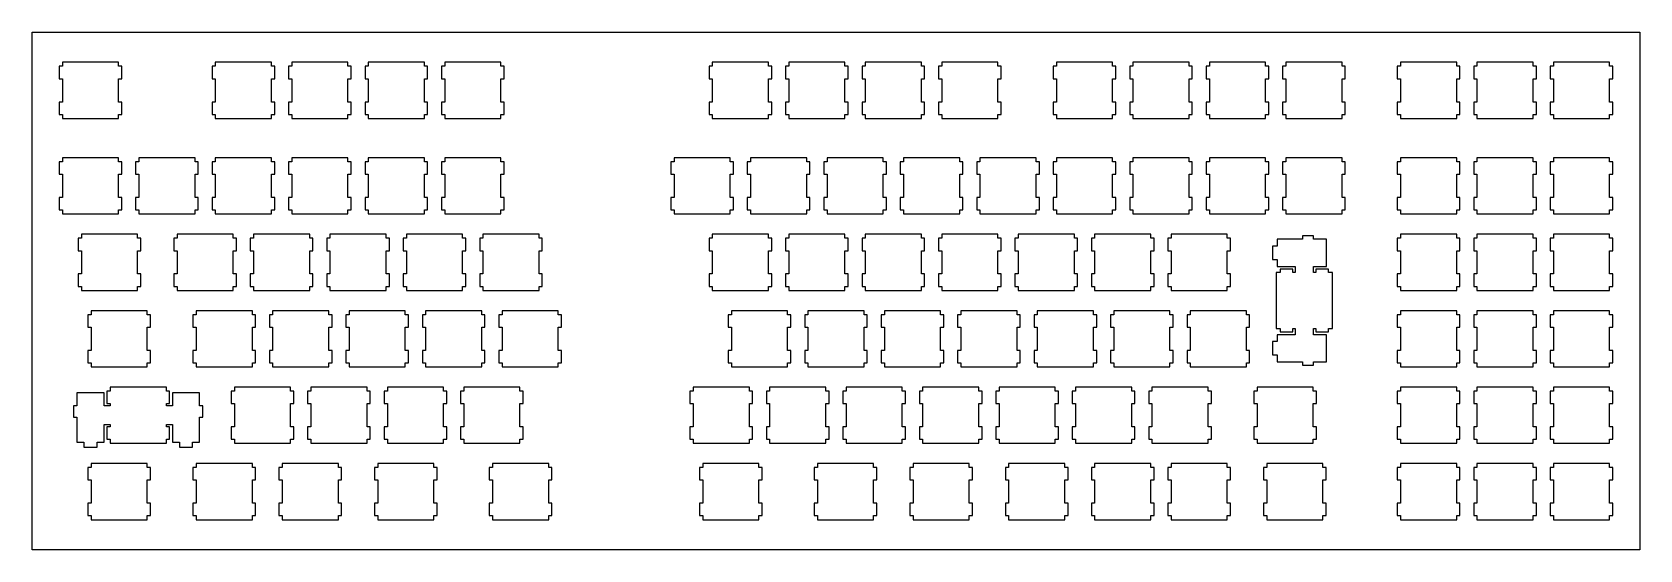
# Model space of a CAD drawing. Extents: x 0 to 401, y 0 to 129.
import ezdxf

# ---------------------------------------------------------------- set-up
doc = ezdxf.new("R2010")
doc.units = 0
doc.layers.get('0').update_dxf_attribs({"linetype": 'CONTINUOUS'})

msp = doc.modelspace()

# ---------------------------------------------------------------- linework, layer by layer
at = {"color": 0}
for p, q in [((0.09508, 129.374), (400.621, 129.374)), ((0.09508, 0.31144), (0.09508, 129.374)), ((400.621, 129.374), (400.621, 0.31144)), ((7.61919, 120.851), (6.81852, 120.851)), ((6.81852, 120.851), (6.81852, 117.751)), ((7.61919, 121.85), (7.61919, 120.851)), ((21.6201, 121.85), (7.61919, 121.85)), ((21.6201, 120.851), (21.6201, 121.85)), ((22.4193, 120.851), (21.6201, 120.851)), ((22.4193, 117.751), (22.4193, 120.851)), ((45.7193, 120.851), (44.9199, 120.851)), ((44.9199, 120.851), (44.9199, 117.751)), ((45.7193, 121.85), (45.7193, 120.851)), ((59.72, 121.85), (45.7193, 121.85)), ((59.72, 120.851), (59.72, 121.85)), ((60.5194, 120.851), (59.72, 120.851)), ((60.5194, 117.751), (60.5194, 120.851)), ((64.7693, 120.851), (63.9699, 120.851)), ((63.9699, 120.851), (63.9699, 117.751)), ((64.7693, 121.85), (64.7693, 120.851)), ((78.77, 121.85), (64.7693, 121.85)), ((78.77, 120.851), (78.77, 121.85)), ((79.5694, 120.851), (78.77, 120.851)), ((79.5694, 117.751), (79.5694, 120.851)), ((83.8193, 120.851), (83.0199, 120.851)), ((83.0199, 120.851), (83.0199, 117.751)), ((83.8193, 121.85), (83.8193, 120.851)), ((97.82, 121.85), (83.8193, 121.85)), ((97.82, 120.851), (97.82, 121.85)), ((98.618, 120.851), (97.82, 120.851)), ((98.618, 117.751), (98.618, 120.851)), ((102.869, 120.851), (102.07, 120.851)), ((102.07, 120.851), (102.07, 117.751)), ((102.869, 121.85), (102.869, 120.851)), ((116.869, 121.85), (102.869, 121.85)), ((116.869, 120.851), (116.869, 121.85)), ((117.668, 120.851), (116.869, 120.851)), ((117.668, 117.751), (117.668, 120.851)), ((169.544, 120.851), (168.743, 120.851)), ((168.743, 120.851), (168.743, 117.751)), ((169.544, 121.85), (169.544, 120.851)), ((183.545, 121.85), (169.544, 121.85)), ((183.545, 120.851), (183.545, 121.85)), ((184.344, 120.851), (183.545, 120.851)), ((184.344, 117.751), (184.344, 120.851)), ((188.594, 120.851), (187.795, 120.851)), ((187.795, 120.851), (187.795, 117.751)), ((188.594, 121.85), (188.594, 120.851)), ((202.595, 121.85), (188.594, 121.85)), ((202.595, 120.851), (202.595, 121.85)), ((203.394, 120.851), (202.595, 120.851)), ((203.394, 117.751), (203.394, 120.851)), ((207.644, 120.851), (206.845, 120.851)), ((206.845, 120.851), (206.845, 117.751)), ((207.644, 121.85), (207.644, 120.851)), ((221.645, 121.85), (207.644, 121.85)), ((221.645, 120.851), (221.645, 121.85)), ((222.444, 120.851), (221.645, 120.851)), ((222.444, 117.751), (222.444, 120.851)), ((226.694, 120.851), (225.895, 120.851)), ((225.895, 120.851), (225.895, 117.751)), ((226.694, 121.85), (226.694, 120.851)), ((240.695, 121.85), (226.694, 121.85)), ((240.695, 120.851), (240.695, 121.85)), ((241.494, 120.851), (240.695, 120.851)), ((241.494, 117.751), (241.494, 120.851)), ((255.269, 120.851), (254.47, 120.851)), ((254.47, 120.851), (254.47, 117.751)), ((255.269, 121.85), (255.269, 120.851)), ((269.27, 121.85), (255.269, 121.85)), ((269.27, 120.851), (269.27, 121.85)), ((270.069, 120.851), (269.27, 120.851)), ((270.069, 117.751), (270.069, 120.851)), ((274.319, 120.851), (273.52, 120.851)), ((273.52, 120.851), (273.52, 117.751)), ((274.319, 121.85), (274.319, 120.851)), ((288.32, 121.85), (274.319, 121.85)), ((288.32, 120.851), (288.32, 121.85)), ((289.119, 120.851), (288.32, 120.851)), ((289.119, 117.751), (289.119, 120.851)), ((293.369, 120.851), (292.57, 120.851)), ((292.57, 120.851), (292.57, 117.751)), ((293.369, 121.85), (293.369, 120.851)), ((307.37, 121.85), (293.369, 121.85)), ((307.37, 120.851), (307.37, 121.85)), ((308.169, 120.851), (307.37, 120.851)), ((308.169, 117.751), (308.169, 120.851)), ((312.419, 120.851), (311.62, 120.851)), ((311.62, 120.851), (311.62, 117.751)), ((312.419, 121.85), (312.419, 120.851)), ((326.42, 121.85), (312.419, 121.85)), ((326.42, 120.851), (326.42, 121.85)), ((327.219, 120.851), (326.42, 120.851)), ((327.219, 117.751), (327.219, 120.851)), ((340.994, 120.851), (340.195, 120.851)), ((340.195, 120.851), (340.195, 117.751)), ((340.994, 121.85), (340.994, 120.851)), ((354.997, 121.85), (340.994, 121.85)), ((354.997, 120.851), (354.997, 121.85)), ((355.794, 120.851), (354.997, 120.851)), ((355.794, 117.751), (355.794, 120.851)), ((360.045, 120.851), (359.244, 120.851)), ((359.244, 120.851), (359.244, 117.751)), ((360.045, 121.85), (360.045, 120.851)), ((374.047, 121.85), (360.045, 121.85)), ((374.047, 120.851), (374.047, 121.85)), ((374.844, 120.851), (374.047, 120.851)), ((374.844, 117.751), (374.844, 120.851)), ((379.095, 120.851), (378.294, 120.851)), ((378.294, 120.851), (378.294, 117.751)), ((379.095, 121.85), (379.095, 120.851)), ((393.097, 121.85), (379.095, 121.85)), ((393.097, 120.851), (393.097, 121.85)), ((393.894, 120.851), (393.097, 120.851)), ((393.894, 117.751), (393.894, 120.851)), ((6.81852, 117.751), (7.61919, 117.751)), ((7.61919, 117.751), (7.61919, 111.95)), ((21.6201, 111.95), (21.6201, 117.751)), ((21.6201, 117.751), (22.4193, 117.751)), ((44.9199, 117.751), (45.7193, 117.751)), ((45.7193, 117.751), (45.7193, 111.95)), ((59.72, 111.95), (59.72, 117.751)), ((59.72, 117.751), (60.5194, 117.751)), ((63.9699, 117.751), (64.7693, 117.751)), ((64.7693, 117.751), (64.7693, 111.95)), ((78.77, 111.95), (78.77, 117.751)), ((78.77, 117.751), (79.5694, 117.751)), ((83.0199, 117.751), (83.8193, 117.751)), ((83.8193, 117.751), (83.8193, 111.95)), ((97.82, 111.95), (97.82, 117.751)), ((97.82, 117.751), (98.618, 117.751)), ((102.07, 117.751), (102.869, 117.751)), ((102.869, 117.751), (102.869, 111.95)), ((116.869, 111.95), (116.869, 117.751)), ((116.869, 117.751), (117.668, 117.751)), ((168.743, 117.751), (169.544, 117.751)), ((169.544, 117.751), (169.544, 111.95)), ((183.545, 111.95), (183.545, 117.751)), ((183.545, 117.751), (184.344, 117.751)), ((187.795, 117.751), (188.594, 117.751)), ((188.594, 117.751), (188.594, 111.95)), ((202.595, 111.95), (202.595, 117.751)), ((202.595, 117.751), (203.394, 117.751)), ((206.845, 117.751), (207.644, 117.751)), ((207.644, 117.751), (207.644, 111.95)), ((221.645, 111.95), (221.645, 117.751)), ((221.645, 117.751), (222.444, 117.751)), ((225.895, 117.751), (226.694, 117.751)), ((226.694, 117.751), (226.694, 111.95)), ((240.695, 111.95), (240.695, 117.751)), ((240.695, 117.751), (241.494, 117.751)), ((254.47, 117.751), (255.269, 117.751)), ((255.269, 117.751), (255.269, 111.95)), ((269.27, 111.95), (269.27, 117.751)), ((269.27, 117.751), (270.069, 117.751)), ((273.52, 117.751), (274.319, 117.751)), ((274.319, 117.751), (274.319, 111.95)), ((288.32, 111.95), (288.32, 117.751)), ((288.32, 117.751), (289.119, 117.751)), ((292.57, 117.751), (293.369, 117.751)), ((293.369, 117.751), (293.369, 111.95)), ((307.37, 111.95), (307.37, 117.751)), ((307.37, 117.751), (308.169, 117.751)), ((311.62, 117.751), (312.419, 117.751)), ((312.419, 117.751), (312.419, 111.95)), ((326.42, 111.95), (326.42, 117.751)), ((326.42, 117.751), (327.219, 117.751)), ((340.195, 117.751), (340.994, 117.751)), ((340.994, 117.751), (340.994, 111.95)), ((354.997, 111.95), (354.997, 117.751)), ((354.997, 117.751), (355.794, 117.751)), ((359.244, 117.751), (360.045, 117.751)), ((360.045, 117.751), (360.045, 111.95)), ((374.047, 111.95), (374.047, 117.751)), ((374.047, 117.751), (374.844, 117.751)), ((378.294, 117.751), (379.095, 117.751)), ((379.095, 117.751), (379.095, 111.95)), ((393.097, 111.95), (393.097, 117.751)), ((393.097, 117.751), (393.894, 117.751)), ((7.61919, 111.95), (6.81852, 111.95)), ((6.81852, 111.95), (6.81852, 108.85)), ((6.81852, 108.85), (7.61919, 108.85)), ((7.61919, 108.85), (7.61919, 107.849)), ((22.4193, 111.95), (21.6201, 111.95)), ((21.6201, 107.849), (21.6201, 108.85)), ((21.6201, 108.85), (22.4193, 108.85)), ((22.4193, 108.85), (22.4193, 111.95)), ((45.7193, 111.95), (44.9199, 111.95)), ((44.9199, 111.95), (44.9199, 108.85)), ((44.9199, 108.85), (45.7193, 108.85)), ((45.7193, 108.85), (45.7193, 107.849)), ((60.5194, 111.95), (59.72, 111.95)), ((59.72, 107.849), (59.72, 108.85)), ((59.72, 108.85), (60.5194, 108.85)), ((60.5194, 108.85), (60.5194, 111.95)), ((64.7693, 111.95), (63.9699, 111.95)), ((63.9699, 111.95), (63.9699, 108.85)), ((63.9699, 108.85), (64.7693, 108.85)), ((64.7693, 108.85), (64.7693, 107.849)), ((79.5694, 111.95), (78.77, 111.95)), ((78.77, 107.849), (78.77, 108.85)), ((78.77, 108.85), (79.5694, 108.85)), ((79.5694, 108.85), (79.5694, 111.95)), ((83.8193, 111.95), (83.0199, 111.95)), ((83.0199, 111.95), (83.0199, 108.85)), ((83.0199, 108.85), (83.8193, 108.85)), ((83.8193, 108.85), (83.8193, 107.849)), ((98.618, 111.95), (97.82, 111.95)), ((97.82, 107.849), (97.82, 108.85)), ((97.82, 108.85), (98.618, 108.85)), ((98.618, 108.85), (98.618, 111.95)), ((102.869, 111.95), (102.07, 111.95)), ((102.07, 111.95), (102.07, 108.85)), ((102.07, 108.85), (102.869, 108.85)), ((102.869, 108.85), (102.869, 107.849)), ((117.668, 111.95), (116.869, 111.95)), ((116.869, 107.849), (116.869, 108.85)), ((116.869, 108.85), (117.668, 108.85)), ((117.668, 108.85), (117.668, 111.95)), ((169.544, 111.95), (168.743, 111.95)), ((168.743, 111.95), (168.743, 108.85)), ((168.743, 108.85), (169.544, 108.85)), ((169.544, 108.85), (169.544, 107.849)), ((184.344, 111.95), (183.545, 111.95)), ((183.545, 107.849), (183.545, 108.85)), ((183.545, 108.85), (184.344, 108.85)), ((184.344, 108.85), (184.344, 111.95)), ((188.594, 111.95), (187.795, 111.95)), ((187.795, 111.95), (187.795, 108.85)), ((187.795, 108.85), (188.594, 108.85)), ((188.594, 108.85), (188.594, 107.849)), ((203.394, 111.95), (202.595, 111.95)), ((202.595, 107.849), (202.595, 108.85)), ((202.595, 108.85), (203.394, 108.85)), ((203.394, 108.85), (203.394, 111.95)), ((207.644, 111.95), (206.845, 111.95)), ((206.845, 111.95), (206.845, 108.85)), ((206.845, 108.85), (207.644, 108.85)), ((207.644, 108.85), (207.644, 107.849)), ((222.444, 111.95), (221.645, 111.95)), ((221.645, 107.849), (221.645, 108.85)), ((221.645, 108.85), (222.444, 108.85)), ((222.444, 108.85), (222.444, 111.95)), ((226.694, 111.95), (225.895, 111.95)), ((225.895, 111.95), (225.895, 108.85)), ((225.895, 108.85), (226.694, 108.85)), ((226.694, 108.85), (226.694, 107.849)), ((241.494, 111.95), (240.695, 111.95)), ((240.695, 107.849), (240.695, 108.85)), ((240.695, 108.85), (241.494, 108.85)), ((241.494, 108.85), (241.494, 111.95)), ((255.269, 111.95), (254.47, 111.95)), ((254.47, 111.95), (254.47, 108.85)), ((254.47, 108.85), (255.269, 108.85)), ((255.269, 108.85), (255.269, 107.849)), ((270.069, 111.95), (269.27, 111.95)), ((269.27, 107.849), (269.27, 108.85)), ((269.27, 108.85), (270.069, 108.85)), ((270.069, 108.85), (270.069, 111.95)), ((274.319, 111.95), (273.52, 111.95)), ((273.52, 111.95), (273.52, 108.85)), ((273.52, 108.85), (274.319, 108.85)), ((274.319, 108.85), (274.319, 107.849)), ((289.119, 111.95), (288.32, 111.95)), ((288.32, 107.849), (288.32, 108.85)), ((288.32, 108.85), (289.119, 108.85)), ((289.119, 108.85), (289.119, 111.95)), ((293.369, 111.95), (292.57, 111.95)), ((292.57, 111.95), (292.57, 108.85)), ((292.57, 108.85), (293.369, 108.85)), ((293.369, 108.85), (293.369, 107.849)), ((308.169, 111.95), (307.37, 111.95)), ((307.37, 107.849), (307.37, 108.85)), ((307.37, 108.85), (308.169, 108.85)), ((308.169, 108.85), (308.169, 111.95)), ((312.419, 111.95), (311.62, 111.95)), ((311.62, 111.95), (311.62, 108.85)), ((311.62, 108.85), (312.419, 108.85)), ((312.419, 108.85), (312.419, 107.849)), ((327.219, 111.95), (326.42, 111.95)), ((326.42, 107.849), (326.42, 108.85)), ((326.42, 108.85), (327.219, 108.85)), ((327.219, 108.85), (327.219, 111.95)), ((340.994, 111.95), (340.195, 111.95)), ((340.195, 111.95), (340.195, 108.85)), ((340.195, 108.85), (340.994, 108.85)), ((340.994, 108.85), (340.994, 107.849)), ((355.794, 111.95), (354.997, 111.95)), ((354.997, 107.849), (354.997, 108.85)), ((354.997, 108.85), (355.794, 108.85)), ((355.794, 108.85), (355.794, 111.95)), ((360.045, 111.95), (359.244, 111.95)), ((359.244, 111.95), (359.244, 108.85)), ((359.244, 108.85), (360.045, 108.85)), ((360.045, 108.85), (360.045, 107.849)), ((374.844, 111.95), (374.047, 111.95)), ((374.047, 107.849), (374.047, 108.85)), ((374.047, 108.85), (374.844, 108.85)), ((374.844, 108.85), (374.844, 111.95)), ((379.095, 111.95), (378.294, 111.95)), ((378.294, 111.95), (378.294, 108.85)), ((378.294, 108.85), (379.095, 108.85)), ((379.095, 108.85), (379.095, 107.849)), ((393.894, 111.95), (393.097, 111.95)), ((393.097, 107.849), (393.097, 108.85)), ((393.097, 108.85), (393.894, 108.85)), ((393.894, 108.85), (393.894, 111.95)), ((7.61919, 107.849), (21.6201, 107.849)), ((45.7193, 107.849), (59.72, 107.849)), ((64.7693, 107.849), (78.77, 107.849)), ((83.8193, 107.849), (97.82, 107.849)), ((102.869, 107.849), (116.869, 107.849)), ((169.544, 107.849), (183.545, 107.849)), ((188.594, 107.849), (202.595, 107.849)), ((207.644, 107.849), (221.645, 107.849)), ((226.694, 107.849), (240.695, 107.849)), ((255.269, 107.849), (269.27, 107.849)), ((274.319, 107.849), (288.32, 107.849)), ((293.369, 107.849), (307.37, 107.849)), ((312.419, 107.849), (326.42, 107.849)), ((340.994, 107.849), (354.997, 107.849)), ((360.045, 107.849), (374.047, 107.849)), ((379.095, 107.849), (393.097, 107.849)), ((7.61919, 97.0372), (6.81852, 97.0372)), ((6.81852, 97.0372), (6.81852, 93.938)), ((7.61919, 98.0377), (7.61919, 97.0372)), ((21.6201, 98.0377), (7.61919, 98.0377)), ((21.6201, 97.0372), (21.6201, 98.0377)), ((22.4193, 97.0372), (21.6201, 97.0372)), ((22.4193, 93.938), (22.4193, 97.0372)), ((26.6692, 97.0372), (25.8699, 97.0372)), ((25.8699, 97.0372), (25.8699, 93.938)), ((26.6692, 98.0377), (26.6692, 97.0372)), ((40.67, 98.0377), (26.6692, 98.0377)), ((40.67, 97.0372), (40.67, 98.0377)), ((41.4694, 97.0372), (40.67, 97.0372)), ((41.4694, 93.938), (41.4694, 97.0372)), ((45.7193, 97.0372), (44.9199, 97.0372)), ((44.9199, 97.0372), (44.9199, 93.938)), ((45.7193, 98.0377), (45.7193, 97.0372)), ((59.72, 98.0377), (45.7193, 98.0377)), ((59.72, 97.0372), (59.72, 98.0377)), ((60.5194, 97.0372), (59.72, 97.0372)), ((60.5194, 93.938), (60.5194, 97.0372)), ((64.7693, 97.0372), (63.9699, 97.0372)), ((63.9699, 97.0372), (63.9699, 93.938)), ((64.7693, 98.0377), (64.7693, 97.0372)), ((78.77, 98.0377), (64.7693, 98.0377)), ((78.77, 97.0372), (78.77, 98.0377)), ((79.5694, 97.0372), (78.77, 97.0372)), ((79.5694, 93.938), (79.5694, 97.0372)), ((83.8193, 97.0372), (83.0199, 97.0372)), ((83.0199, 97.0372), (83.0199, 93.938)), ((83.8193, 98.0377), (83.8193, 97.0372)), ((97.82, 98.0377), (83.8193, 98.0377)), ((97.82, 97.0372), (97.82, 98.0377)), ((98.618, 97.0372), (97.82, 97.0372)), ((98.618, 93.938), (98.618, 97.0372)), ((102.869, 97.0372), (102.07, 97.0372)), ((102.07, 97.0372), (102.07, 93.938)), ((102.869, 98.0377), (102.869, 97.0372)), ((116.869, 98.0377), (102.869, 98.0377)), ((116.869, 97.0372), (116.869, 98.0377)), ((117.668, 97.0372), (116.869, 97.0372)), ((117.668, 93.938), (117.668, 97.0372)), ((160.019, 97.0372), (159.218, 97.0372)), ((159.218, 97.0372), (159.218, 93.938)), ((160.019, 98.0377), (160.019, 97.0372)), ((174.019, 98.0377), (160.019, 98.0377)), ((174.019, 97.0372), (174.019, 98.0377)), ((174.819, 97.0372), (174.019, 97.0372)), ((174.819, 93.938), (174.819, 97.0372)), ((179.069, 97.0372), (178.268, 97.0372)), ((178.268, 97.0372), (178.268, 93.938)), ((179.069, 98.0377), (179.069, 97.0372)), ((193.07, 98.0377), (179.069, 98.0377)), ((193.07, 97.0372), (193.07, 98.0377)), ((193.869, 97.0372), (193.07, 97.0372)), ((193.869, 93.938), (193.869, 97.0372)), ((198.119, 97.0372), (197.32, 97.0372)), ((197.32, 97.0372), (197.32, 93.938)), ((198.119, 98.0377), (198.119, 97.0372)), ((212.12, 98.0377), (198.119, 98.0377)), ((212.12, 97.0372), (212.12, 98.0377)), ((212.919, 97.0372), (212.12, 97.0372)), ((212.919, 93.938), (212.919, 97.0372)), ((217.169, 97.0372), (216.37, 97.0372)), ((216.37, 97.0372), (216.37, 93.938)), ((217.169, 98.0377), (217.169, 97.0372)), ((231.17, 98.0377), (217.169, 98.0377)), ((231.17, 97.0372), (231.17, 98.0377)), ((231.969, 97.0372), (231.17, 97.0372)), ((231.969, 93.938), (231.969, 97.0372)), ((236.219, 97.0372), (235.42, 97.0372)), ((235.42, 97.0372), (235.42, 93.938)), ((236.219, 98.0377), (236.219, 97.0372)), ((250.22, 98.0377), (236.219, 98.0377)), ((250.22, 97.0372), (250.22, 98.0377)), ((251.019, 97.0372), (250.22, 97.0372)), ((251.019, 93.938), (251.019, 97.0372)), ((255.269, 97.0372), (254.47, 97.0372)), ((254.47, 97.0372), (254.47, 93.938)), ((255.269, 98.0377), (255.269, 97.0372)), ((269.27, 98.0377), (255.269, 98.0377)), ((269.27, 97.0372), (269.27, 98.0377)), ((270.069, 97.0372), (269.27, 97.0372)), ((270.069, 93.938), (270.069, 97.0372)), ((274.319, 97.0372), (273.52, 97.0372)), ((273.52, 97.0372), (273.52, 93.938)), ((274.319, 98.0377), (274.319, 97.0372)), ((288.32, 98.0377), (274.319, 98.0377)), ((288.32, 97.0372), (288.32, 98.0377)), ((289.119, 97.0372), (288.32, 97.0372)), ((289.119, 93.938), (289.119, 97.0372)), ((293.369, 97.0372), (292.57, 97.0372)), ((292.57, 97.0372), (292.57, 93.938)), ((293.369, 98.0377), (293.369, 97.0372)), ((307.37, 98.0377), (293.369, 98.0377)), ((307.37, 97.0372), (307.37, 98.0377)), ((308.169, 97.0372), (307.37, 97.0372)), ((308.169, 93.938), (308.169, 97.0372)), ((312.419, 97.0372), (311.62, 97.0372)), ((311.62, 97.0372), (311.62, 93.938)), ((312.419, 98.0377), (312.419, 97.0372)), ((326.42, 98.0377), (312.419, 98.0377)), ((326.42, 97.0372), (326.42, 98.0377)), ((327.219, 97.0372), (326.42, 97.0372)), ((327.219, 93.938), (327.219, 97.0372)), ((340.994, 97.0372), (340.195, 97.0372)), ((340.195, 97.0372), (340.195, 93.938)), ((340.994, 98.0377), (340.994, 97.0372)), ((354.997, 98.0377), (340.994, 98.0377)), ((354.997, 97.0372), (354.997, 98.0377)), ((355.794, 97.0372), (354.997, 97.0372)), ((355.794, 93.938), (355.794, 97.0372)), ((360.045, 97.0372), (359.244, 97.0372)), ((359.244, 97.0372), (359.244, 93.938)), ((360.045, 98.0377), (360.045, 97.0372)), ((374.047, 98.0377), (360.045, 98.0377)), ((374.047, 97.0372), (374.047, 98.0377)), ((374.844, 97.0372), (374.047, 97.0372)), ((374.844, 93.938), (374.844, 97.0372)), ((379.095, 97.0372), (378.294, 97.0372)), ((378.294, 97.0372), (378.294, 93.938)), ((379.095, 98.0377), (379.095, 97.0372)), ((393.097, 98.0377), (379.095, 98.0377)), ((393.097, 97.0372), (393.097, 98.0377)), ((393.894, 97.0372), (393.097, 97.0372)), ((393.894, 93.938), (393.894, 97.0372)), ((6.81852, 93.938), (7.61919, 93.938)), ((7.61919, 93.938), (7.61919, 88.138)), ((21.6201, 88.138), (21.6201, 93.938)), ((21.6201, 93.938), (22.4193, 93.938)), ((25.8699, 93.938), (26.6692, 93.938)), ((26.6692, 93.938), (26.6692, 88.138)), ((40.67, 88.138), (40.67, 93.938)), ((40.67, 93.938), (41.4694, 93.938)), ((44.9199, 93.938), (45.7193, 93.938)), ((45.7193, 93.938), (45.7193, 88.138)), ((59.72, 88.138), (59.72, 93.938)), ((59.72, 93.938), (60.5194, 93.938)), ((63.9699, 93.938), (64.7693, 93.938)), ((64.7693, 93.938), (64.7693, 88.138)), ((78.77, 88.138), (78.77, 93.938)), ((78.77, 93.938), (79.5694, 93.938)), ((83.0199, 93.938), (83.8193, 93.938)), ((83.8193, 93.938), (83.8193, 88.138)), ((97.82, 88.138), (97.82, 93.938)), ((97.82, 93.938), (98.618, 93.938)), ((102.07, 93.938), (102.869, 93.938)), ((102.869, 93.938), (102.869, 88.138)), ((116.869, 88.138), (116.869, 93.938)), ((116.869, 93.938), (117.668, 93.938)), ((159.218, 93.938), (160.019, 93.938)), ((160.019, 93.938), (160.019, 88.138)), ((174.019, 88.138), (174.019, 93.938)), ((174.019, 93.938), (174.819, 93.938)), ((178.268, 93.938), (179.069, 93.938)), ((179.069, 93.938), (179.069, 88.138)), ((193.07, 88.138), (193.07, 93.938)), ((193.07, 93.938), (193.869, 93.938)), ((197.32, 93.938), (198.119, 93.938)), ((198.119, 93.938), (198.119, 88.138)), ((212.12, 88.138), (212.12, 93.938)), ((212.12, 93.938), (212.919, 93.938)), ((216.37, 93.938), (217.169, 93.938)), ((217.169, 93.938), (217.169, 88.138)), ((231.17, 88.138), (231.17, 93.938)), ((231.17, 93.938), (231.969, 93.938)), ((235.42, 93.938), (236.219, 93.938)), ((236.219, 93.938), (236.219, 88.138)), ((250.22, 88.138), (250.22, 93.938)), ((250.22, 93.938), (251.019, 93.938)), ((254.47, 93.938), (255.269, 93.938)), ((255.269, 93.938), (255.269, 88.138)), ((269.27, 88.138), (269.27, 93.938)), ((269.27, 93.938), (270.069, 93.938)), ((273.52, 93.938), (274.319, 93.938)), ((274.319, 93.938), (274.319, 88.138)), ((288.32, 88.138), (288.32, 93.938)), ((288.32, 93.938), (289.119, 93.938)), ((292.57, 93.938), (293.369, 93.938)), ((293.369, 93.938), (293.369, 88.138)), ((307.37, 88.138), (307.37, 93.938)), ((307.37, 93.938), (308.169, 93.938)), ((311.62, 93.938), (312.419, 93.938)), ((312.419, 93.938), (312.419, 88.138)), ((326.42, 88.138), (326.42, 93.938)), ((326.42, 93.938), (327.219, 93.938)), ((340.195, 93.938), (340.994, 93.938)), ((340.994, 93.938), (340.994, 88.138)), ((354.997, 88.138), (354.997, 93.938)), ((354.997, 93.938), (355.794, 93.938)), ((359.244, 93.938), (360.045, 93.938)), ((360.045, 93.938), (360.045, 88.138)), ((374.047, 88.138), (374.047, 93.938)), ((374.047, 93.938), (374.844, 93.938)), ((378.294, 93.938), (379.095, 93.938)), ((379.095, 93.938), (379.095, 88.138)), ((393.097, 88.138), (393.097, 93.938)), ((393.097, 93.938), (393.894, 93.938)), ((7.61919, 88.138), (6.81852, 88.138)), ((6.81852, 88.138), (6.81852, 85.0374)), ((22.4193, 88.138), (21.6201, 88.138)), ((22.4193, 85.0374), (22.4193, 88.138)), ((26.6692, 88.138), (25.8699, 88.138)), ((25.8699, 88.138), (25.8699, 85.0374)), ((41.4694, 88.138), (40.67, 88.138)), ((41.4694, 85.0374), (41.4694, 88.138)), ((45.7193, 88.138), (44.9199, 88.138)), ((44.9199, 88.138), (44.9199, 85.0374)), ((60.5194, 88.138), (59.72, 88.138)), ((60.5194, 85.0374), (60.5194, 88.138)), ((64.7693, 88.138), (63.9699, 88.138)), ((63.9699, 88.138), (63.9699, 85.0374)), ((79.5694, 88.138), (78.77, 88.138)), ((79.5694, 85.0374), (79.5694, 88.138)), ((83.8193, 88.138), (83.0199, 88.138)), ((83.0199, 88.138), (83.0199, 85.0374)), ((98.618, 88.138), (97.82, 88.138)), ((98.618, 85.0374), (98.618, 88.138)), ((102.869, 88.138), (102.07, 88.138)), ((102.07, 88.138), (102.07, 85.0374)), ((117.668, 88.138), (116.869, 88.138)), ((117.668, 85.0374), (117.668, 88.138)), ((160.019, 88.138), (159.218, 88.138)), ((159.218, 88.138), (159.218, 85.0374)), ((174.819, 88.138), (174.019, 88.138)), ((174.819, 85.0374), (174.819, 88.138)), ((179.069, 88.138), (178.268, 88.138)), ((178.268, 88.138), (178.268, 85.0374)), ((193.869, 88.138), (193.07, 88.138)), ((193.869, 85.0374), (193.869, 88.138)), ((198.119, 88.138), (197.32, 88.138)), ((197.32, 88.138), (197.32, 85.0374)), ((212.919, 88.138), (212.12, 88.138)), ((212.919, 85.0374), (212.919, 88.138)), ((217.169, 88.138), (216.37, 88.138)), ((216.37, 88.138), (216.37, 85.0374)), ((231.969, 88.138), (231.17, 88.138)), ((231.969, 85.0374), (231.969, 88.138)), ((236.219, 88.138), (235.42, 88.138)), ((235.42, 88.138), (235.42, 85.0374)), ((251.019, 88.138), (250.22, 88.138)), ((251.019, 85.0374), (251.019, 88.138)), ((255.269, 88.138), (254.47, 88.138)), ((254.47, 88.138), (254.47, 85.0374)), ((270.069, 88.138), (269.27, 88.138)), ((270.069, 85.0374), (270.069, 88.138)), ((274.319, 88.138), (273.52, 88.138)), ((273.52, 88.138), (273.52, 85.0374)), ((289.119, 88.138), (288.32, 88.138)), ((289.119, 85.0374), (289.119, 88.138)), ((293.369, 88.138), (292.57, 88.138)), ((292.57, 88.138), (292.57, 85.0374)), ((308.169, 88.138), (307.37, 88.138)), ((308.169, 85.0374), (308.169, 88.138)), ((312.419, 88.138), (311.62, 88.138)), ((311.62, 88.138), (311.62, 85.0374)), ((327.219, 88.138), (326.42, 88.138)), ((327.219, 85.0374), (327.219, 88.138)), ((340.994, 88.138), (340.195, 88.138)), ((340.195, 88.138), (340.195, 85.0374)), ((355.794, 88.138), (354.997, 88.138)), ((355.794, 85.0374), (355.794, 88.138)), ((360.045, 88.138), (359.244, 88.138)), ((359.244, 88.138), (359.244, 85.0374)), ((374.844, 88.138), (374.047, 88.138)), ((374.844, 85.0374), (374.844, 88.138)), ((379.095, 88.138), (378.294, 88.138)), ((378.294, 88.138), (378.294, 85.0374)), ((393.894, 88.138), (393.097, 88.138)), ((393.894, 85.0374), (393.894, 88.138)), ((6.81852, 85.0374), (7.61919, 85.0374)), ((7.61919, 85.0374), (7.61919, 84.0384)), ((21.6201, 84.0384), (21.6201, 85.0374)), ((21.6201, 85.0374), (22.4193, 85.0374)), ((25.8699, 85.0374), (26.6692, 85.0374)), ((26.6692, 85.0374), (26.6692, 84.0384)), ((40.67, 84.0384), (40.67, 85.0374)), ((40.67, 85.0374), (41.4694, 85.0374)), ((44.9199, 85.0374), (45.7193, 85.0374)), ((45.7193, 85.0374), (45.7193, 84.0384)), ((59.72, 84.0384), (59.72, 85.0374)), ((59.72, 85.0374), (60.5194, 85.0374)), ((63.9699, 85.0374), (64.7693, 85.0374)), ((64.7693, 85.0374), (64.7693, 84.0384)), ((78.77, 84.0384), (78.77, 85.0374)), ((78.77, 85.0374), (79.5694, 85.0374)), ((83.0199, 85.0374), (83.8193, 85.0374)), ((83.8193, 85.0374), (83.8193, 84.0384)), ((97.82, 84.0384), (97.82, 85.0374)), ((97.82, 85.0374), (98.618, 85.0374)), ((102.07, 85.0374), (102.869, 85.0374)), ((102.869, 85.0374), (102.869, 84.0384)), ((116.869, 84.0384), (116.869, 85.0374)), ((116.869, 85.0374), (117.668, 85.0374)), ((159.218, 85.0374), (160.019, 85.0374)), ((160.019, 85.0374), (160.019, 84.0384)), ((174.019, 84.0384), (174.019, 85.0374)), ((174.019, 85.0374), (174.819, 85.0374)), ((178.268, 85.0374), (179.069, 85.0374)), ((179.069, 85.0374), (179.069, 84.0384)), ((193.07, 84.0384), (193.07, 85.0374)), ((193.07, 85.0374), (193.869, 85.0374)), ((197.32, 85.0374), (198.119, 85.0374)), ((198.119, 85.0374), (198.119, 84.0384)), ((212.12, 84.0384), (212.12, 85.0374)), ((212.12, 85.0374), (212.919, 85.0374)), ((216.37, 85.0374), (217.169, 85.0374)), ((217.169, 85.0374), (217.169, 84.0384)), ((231.17, 84.0384), (231.17, 85.0374)), ((231.17, 85.0374), (231.969, 85.0374)), ((235.42, 85.0374), (236.219, 85.0374)), ((236.219, 85.0374), (236.219, 84.0384)), ((250.22, 84.0384), (250.22, 85.0374)), ((250.22, 85.0374), (251.019, 85.0374)), ((254.47, 85.0374), (255.269, 85.0374)), ((255.269, 85.0374), (255.269, 84.0384)), ((269.27, 84.0384), (269.27, 85.0374)), ((269.27, 85.0374), (270.069, 85.0374)), ((273.52, 85.0374), (274.319, 85.0374)), ((274.319, 85.0374), (274.319, 84.0384)), ((288.32, 84.0384), (288.32, 85.0374)), ((288.32, 85.0374), (289.119, 85.0374)), ((292.57, 85.0374), (293.369, 85.0374)), ((293.369, 85.0374), (293.369, 84.0384)), ((307.37, 84.0384), (307.37, 85.0374)), ((307.37, 85.0374), (308.169, 85.0374)), ((311.62, 85.0374), (312.419, 85.0374)), ((312.419, 85.0374), (312.419, 84.0384)), ((326.42, 84.0384), (326.42, 85.0374)), ((326.42, 85.0374), (327.219, 85.0374)), ((340.195, 85.0374), (340.994, 85.0374)), ((340.994, 85.0374), (340.994, 84.0384)), ((354.997, 84.0384), (354.997, 85.0374)), ((354.997, 85.0374), (355.794, 85.0374)), ((359.244, 85.0374), (360.045, 85.0374)), ((360.045, 85.0374), (360.045, 84.0384)), ((374.047, 84.0384), (374.047, 85.0374)), ((374.047, 85.0374), (374.844, 85.0374)), ((378.294, 85.0374), (379.095, 85.0374)), ((379.095, 85.0374), (379.095, 84.0384)), ((393.097, 84.0384), (393.097, 85.0374)), ((393.097, 85.0374), (393.894, 85.0374)), ((7.61919, 84.0384), (21.6201, 84.0384)), ((26.6692, 84.0384), (40.67, 84.0384)), ((45.7193, 84.0384), (59.72, 84.0384)), ((64.7693, 84.0384), (78.77, 84.0384)), ((83.8193, 84.0384), (97.82, 84.0384)), ((102.869, 84.0384), (116.869, 84.0384)), ((160.019, 84.0384), (174.019, 84.0384)), ((179.069, 84.0384), (193.07, 84.0384)), ((198.119, 84.0384), (212.12, 84.0384)), ((217.169, 84.0384), (231.17, 84.0384)), ((236.219, 84.0384), (250.22, 84.0384)), ((255.269, 84.0384), (269.27, 84.0384)), ((274.319, 84.0384), (288.32, 84.0384)), ((293.369, 84.0384), (307.37, 84.0384)), ((312.419, 84.0384), (326.42, 84.0384)), ((340.994, 84.0384), (354.997, 84.0384)), ((360.045, 84.0384), (374.047, 84.0384)), ((379.095, 84.0384), (393.097, 84.0384)), ((12.3817, 77.9872), (11.581, 77.9872)), ((11.581, 77.9872), (11.581, 74.888)), ((12.3817, 78.9876), (12.3817, 77.9872)), ((26.3812, 78.9876), (12.3817, 78.9876)), ((26.3812, 77.9872), (26.3812, 78.9876)), ((27.1818, 77.9872), (26.3812, 77.9872)), ((27.1818, 74.888), (27.1818, 77.9872)), ((36.1943, 77.9872), (35.3949, 77.9872)), ((35.3949, 77.9872), (35.3949, 74.888)), ((36.1943, 78.9876), (36.1943, 77.9872)), ((50.195, 78.9876), (36.1943, 78.9876)), ((50.195, 77.9872), (50.195, 78.9876)), ((50.9944, 77.9872), (50.195, 77.9872)), ((50.9944, 74.888), (50.9944, 77.9872)), ((55.2443, 77.9872), (54.4449, 77.9872)), ((54.4449, 77.9872), (54.4449, 74.888)), ((55.2443, 78.9876), (55.2443, 77.9872)), ((69.245, 78.9876), (55.2443, 78.9876)), ((69.245, 77.9872), (69.245, 78.9876)), ((70.0444, 77.9872), (69.245, 77.9872)), ((70.0444, 74.888), (70.0444, 77.9872)), ((74.2943, 77.9872), (73.4949, 77.9872)), ((73.4949, 77.9872), (73.4949, 74.888)), ((74.2943, 78.9876), (74.2943, 77.9872)), ((88.295, 78.9876), (74.2943, 78.9876)), ((88.295, 77.9872), (88.295, 78.9876)), ((89.0944, 77.9872), (88.295, 77.9872)), ((89.0944, 74.888), (89.0944, 77.9872)), ((93.3443, 77.9872), (92.5449, 77.9872)), ((92.5449, 77.9872), (92.5449, 74.888)), ((93.3443, 78.9876), (93.3443, 77.9872)), ((107.345, 78.9876), (93.3443, 78.9876)), ((107.345, 77.9872), (107.345, 78.9876)), ((108.144, 77.9872), (107.345, 77.9872)), ((108.144, 74.888), (108.144, 77.9872)), ((112.394, 77.9872), (111.595, 77.9872)), ((111.595, 77.9872), (111.595, 74.888)), ((112.394, 78.9876), (112.394, 77.9872)), ((126.395, 78.9876), (112.394, 78.9876)), ((126.395, 77.9872), (126.395, 78.9876)), ((127.194, 77.9872), (126.395, 77.9872)), ((127.194, 74.888), (127.194, 77.9872)), ((169.544, 77.9872), (168.743, 77.9872)), ((168.743, 77.9872), (168.743, 74.888)), ((169.544, 78.9876), (169.544, 77.9872)), ((183.545, 78.9876), (169.544, 78.9876)), ((183.545, 77.9872), (183.545, 78.9876)), ((184.344, 77.9872), (183.545, 77.9872)), ((184.344, 74.888), (184.344, 77.9872)), ((188.594, 77.9872), (187.795, 77.9872)), ((187.795, 77.9872), (187.795, 74.888)), ((188.594, 78.9876), (188.594, 77.9872)), ((202.595, 78.9876), (188.594, 78.9876)), ((202.595, 77.9872), (202.595, 78.9876)), ((203.394, 77.9872), (202.595, 77.9872)), ((203.394, 74.888), (203.394, 77.9872)), ((207.644, 77.9872), (206.845, 77.9872)), ((206.845, 77.9872), (206.845, 74.888)), ((207.644, 78.9876), (207.644, 77.9872)), ((221.645, 78.9876), (207.644, 78.9876)), ((221.645, 77.9872), (221.645, 78.9876)), ((222.444, 77.9872), (221.645, 77.9872)), ((222.444, 74.888), (222.444, 77.9872)), ((226.694, 77.9872), (225.895, 77.9872)), ((225.895, 77.9872), (225.895, 74.888)), ((226.694, 78.9876), (226.694, 77.9872)), ((240.695, 78.9876), (226.694, 78.9876)), ((240.695, 77.9872), (240.695, 78.9876)), ((241.494, 77.9872), (240.695, 77.9872)), ((241.494, 74.888), (241.494, 77.9872)), ((245.744, 77.9872), (244.945, 77.9872)), ((244.945, 77.9872), (244.945, 74.888)), ((245.744, 78.9876), (245.744, 77.9872)), ((259.745, 78.9876), (245.744, 78.9876)), ((259.745, 77.9872), (259.745, 78.9876)), ((260.544, 77.9872), (259.745, 77.9872)), ((260.544, 74.888), (260.544, 77.9872)), ((264.794, 77.9872), (263.995, 77.9872)), ((263.995, 77.9872), (263.995, 74.888)), ((264.794, 78.9876), (264.794, 77.9872)), ((278.795, 78.9876), (264.794, 78.9876)), ((278.795, 77.9872), (278.795, 78.9876)), ((279.594, 77.9872), (278.795, 77.9872)), ((279.594, 74.888), (279.594, 77.9872)), ((283.844, 77.9872), (283.045, 77.9872)), ((283.045, 77.9872), (283.045, 74.888)), ((283.844, 78.9876), (283.844, 77.9872)), ((297.845, 78.9876), (283.844, 78.9876)), ((297.845, 77.9872), (297.845, 78.9876)), ((298.644, 77.9872), (297.845, 77.9872)), ((298.644, 74.888), (298.644, 77.9872)), ((316.538, 77.7378), (310.268, 77.7378)), ((310.268, 77.7378), (310.268, 76.0127)), ((316.538, 78.5633), (316.538, 77.7378)), ((319.337, 78.5633), (316.538, 78.5633)), ((319.337, 77.7378), (319.337, 78.5633)), ((322.567, 77.7378), (319.337, 77.7378)), ((322.567, 70.9884), (322.567, 77.7378)), ((340.994, 77.9872), (340.195, 77.9872)), ((340.195, 77.9872), (340.195, 74.888)), ((340.994, 78.9876), (340.994, 77.9872)), ((354.997, 78.9876), (340.994, 78.9876)), ((354.997, 77.9872), (354.997, 78.9876)), ((355.794, 77.9872), (354.997, 77.9872)), ((355.794, 74.888), (355.794, 77.9872)), ((360.045, 77.9872), (359.244, 77.9872)), ((359.244, 77.9872), (359.244, 74.888)), ((360.045, 78.9876), (360.045, 77.9872)), ((374.047, 78.9876), (360.045, 78.9876)), ((374.047, 77.9872), (374.047, 78.9876)), ((374.844, 77.9872), (374.047, 77.9872)), ((374.844, 74.888), (374.844, 77.9872)), ((379.095, 77.9872), (378.294, 77.9872)), ((378.294, 77.9872), (378.294, 74.888)), ((379.095, 78.9876), (379.095, 77.9872)), ((393.097, 78.9876), (379.095, 78.9876)), ((393.097, 77.9872), (393.097, 78.9876)), ((393.894, 77.9872), (393.097, 77.9872)), ((393.894, 74.888), (393.894, 77.9872)), ((11.581, 74.888), (12.3817, 74.888)), ((12.3817, 74.888), (12.3817, 69.088)), ((26.3812, 69.088), (26.3812, 74.888)), ((26.3812, 74.888), (27.1818, 74.888)), ((35.3949, 74.888), (36.1943, 74.888)), ((36.1943, 74.888), (36.1943, 69.088)), ((50.195, 69.088), (50.195, 74.888)), ((50.195, 74.888), (50.9944, 74.888)), ((54.4449, 74.888), (55.2443, 74.888)), ((55.2443, 74.888), (55.2443, 69.088)), ((69.245, 69.088), (69.245, 74.888)), ((69.245, 74.888), (70.0444, 74.888)), ((73.4949, 74.888), (74.2943, 74.888)), ((74.2943, 74.888), (74.2943, 69.088)), ((88.295, 69.088), (88.295, 74.888)), ((88.295, 74.888), (89.0944, 74.888)), ((92.5449, 74.888), (93.3443, 74.888)), ((93.3443, 74.888), (93.3443, 69.088)), ((107.345, 69.088), (107.345, 74.888)), ((107.345, 74.888), (108.144, 74.888)), ((111.595, 74.888), (112.394, 74.888)), ((112.394, 74.888), (112.394, 69.088)), ((126.395, 69.088), (126.395, 74.888)), ((126.395, 74.888), (127.194, 74.888)), ((168.743, 74.888), (169.544, 74.888)), ((169.544, 74.888), (169.544, 69.088)), ((183.545, 69.088), (183.545, 74.888)), ((183.545, 74.888), (184.344, 74.888)), ((187.795, 74.888), (188.594, 74.888)), ((188.594, 74.888), (188.594, 69.088)), ((202.595, 69.088), (202.595, 74.888)), ((202.595, 74.888), (203.394, 74.888)), ((206.845, 74.888), (207.644, 74.888)), ((207.644, 74.888), (207.644, 69.088)), ((221.645, 69.088), (221.645, 74.888)), ((221.645, 74.888), (222.444, 74.888)), ((225.895, 74.888), (226.694, 74.888)), ((226.694, 74.888), (226.694, 69.088)), ((240.695, 69.088), (240.695, 74.888)), ((240.695, 74.888), (241.494, 74.888)), ((244.945, 74.888), (245.744, 74.888)), ((245.744, 74.888), (245.744, 69.088)), ((259.745, 69.088), (259.745, 74.888)), ((259.745, 74.888), (260.544, 74.888)), ((263.995, 74.888), (264.794, 74.888)), ((264.794, 74.888), (264.794, 69.088)), ((278.795, 69.088), (278.795, 74.888)), ((278.795, 74.888), (279.594, 74.888)), ((283.045, 74.888), (283.844, 74.888)), ((283.844, 74.888), (283.844, 69.088)), ((297.845, 69.088), (297.845, 74.888)), ((297.845, 74.888), (298.644, 74.888)), ((310.268, 76.0127), (309.068, 76.0127)), ((309.068, 76.0127), (309.068, 72.7135)), ((309.068, 72.7135), (310.268, 72.7135)), ((310.268, 72.7135), (310.268, 70.9884)), ((340.195, 74.888), (340.994, 74.888)), ((340.994, 74.888), (340.994, 69.088)), ((354.997, 69.088), (354.997, 74.888)), ((354.997, 74.888), (355.794, 74.888)), ((359.244, 74.888), (360.045, 74.888)), ((360.045, 74.888), (360.045, 69.088)), ((374.047, 69.088), (374.047, 74.888)), ((374.047, 74.888), (374.844, 74.888)), ((378.294, 74.888), (379.095, 74.888)), ((379.095, 74.888), (379.095, 69.088)), ((393.097, 69.088), (393.097, 74.888)), ((393.097, 74.888), (393.894, 74.888)), ((12.3817, 69.088), (11.581, 69.088)), ((11.581, 69.088), (11.581, 65.9874)), ((27.1818, 69.088), (26.3812, 69.088)), ((27.1818, 65.9874), (27.1818, 69.088)), ((36.1943, 69.088), (35.3949, 69.088)), ((35.3949, 69.088), (35.3949, 65.9874)), ((50.9944, 69.088), (50.195, 69.088)), ((50.9944, 65.9874), (50.9944, 69.088)), ((55.2443, 69.088), (54.4449, 69.088)), ((54.4449, 69.088), (54.4449, 65.9874)), ((70.0444, 69.088), (69.245, 69.088)), ((70.0444, 65.9874), (70.0444, 69.088)), ((74.2943, 69.088), (73.4949, 69.088)), ((73.4949, 69.088), (73.4949, 65.9874)), ((89.0944, 69.088), (88.295, 69.088)), ((89.0944, 65.9874), (89.0944, 69.088)), ((93.3443, 69.088), (92.5449, 69.088)), ((92.5449, 69.088), (92.5449, 65.9874)), ((108.144, 69.088), (107.345, 69.088)), ((108.144, 65.9874), (108.144, 69.088)), ((112.394, 69.088), (111.595, 69.088)), ((111.595, 69.088), (111.595, 65.9874)), ((127.194, 69.088), (126.395, 69.088)), ((127.194, 65.9874), (127.194, 69.088)), ((169.544, 69.088), (168.743, 69.088)), ((168.743, 69.088), (168.743, 65.9874)), ((184.344, 69.088), (183.545, 69.088)), ((184.344, 65.9874), (184.344, 69.088)), ((188.594, 69.088), (187.795, 69.088)), ((187.795, 69.088), (187.795, 65.9874)), ((203.394, 69.088), (202.595, 69.088)), ((203.394, 65.9874), (203.394, 69.088)), ((207.644, 69.088), (206.845, 69.088)), ((206.845, 69.088), (206.845, 65.9874)), ((222.444, 69.088), (221.645, 69.088)), ((222.444, 65.9874), (222.444, 69.088)), ((226.694, 69.088), (225.895, 69.088)), ((225.895, 69.088), (225.895, 65.9874)), ((241.494, 69.088), (240.695, 69.088)), ((241.494, 65.9874), (241.494, 69.088)), ((245.744, 69.088), (244.945, 69.088)), ((244.945, 69.088), (244.945, 65.9874)), ((260.544, 69.088), (259.745, 69.088)), ((260.544, 65.9874), (260.544, 69.088)), ((264.794, 69.088), (263.995, 69.088)), ((263.995, 69.088), (263.995, 65.9874)), ((279.594, 69.088), (278.795, 69.088)), ((279.594, 65.9874), (279.594, 69.088)), ((283.844, 69.088), (283.045, 69.088)), ((283.045, 69.088), (283.045, 65.9874)), ((298.644, 69.088), (297.845, 69.088)), ((298.644, 65.9874), (298.644, 69.088)), ((311.037, 69.4626), (310.038, 69.4626)), ((310.038, 69.4626), (310.038, 55.4634)), ((310.268, 70.9884), (314.737, 70.9884)), ((314.138, 70.2635), (311.037, 70.2635)), ((311.037, 70.2635), (311.037, 69.4626)), ((314.138, 69.4626), (314.138, 70.2635)), ((314.737, 69.4626), (314.138, 69.4626)), ((314.737, 70.9884), (314.737, 69.4626)), ((319.337, 69.4626), (319.337, 70.9884)), ((319.337, 70.9884), (322.567, 70.9884)), ((319.938, 69.4626), (319.337, 69.4626)), ((323.037, 70.2635), (319.938, 70.2635)), ((319.938, 70.2635), (319.938, 69.4626)), ((323.037, 69.4626), (323.037, 70.2635)), ((324.037, 69.4626), (323.037, 69.4626)), ((324.037, 55.4634), (324.037, 69.4626)), ((340.994, 69.088), (340.195, 69.088)), ((340.195, 69.088), (340.195, 65.9874)), ((355.794, 69.088), (354.997, 69.088)), ((355.794, 65.9874), (355.794, 69.088)), ((360.045, 69.088), (359.244, 69.088)), ((359.244, 69.088), (359.244, 65.9874)), ((374.844, 69.088), (374.047, 69.088)), ((374.844, 65.9874), (374.844, 69.088)), ((379.095, 69.088), (378.294, 69.088)), ((378.294, 69.088), (378.294, 65.9874)), ((393.894, 69.088), (393.097, 69.088)), ((393.894, 65.9874), (393.894, 69.088)), ((11.581, 65.9874), (12.3817, 65.9874)), ((12.3817, 65.9874), (12.3817, 64.9884)), ((12.3817, 64.9884), (26.3812, 64.9884)), ((26.3812, 64.9884), (26.3812, 65.9874)), ((26.3812, 65.9874), (27.1818, 65.9874)), ((35.3949, 65.9874), (36.1943, 65.9874)), ((36.1943, 65.9874), (36.1943, 64.9884)), ((36.1943, 64.9884), (50.195, 64.9884)), ((50.195, 64.9884), (50.195, 65.9874)), ((50.195, 65.9874), (50.9944, 65.9874)), ((54.4449, 65.9874), (55.2443, 65.9874)), ((55.2443, 65.9874), (55.2443, 64.9884)), ((55.2443, 64.9884), (69.245, 64.9884)), ((69.245, 64.9884), (69.245, 65.9874)), ((69.245, 65.9874), (70.0444, 65.9874)), ((73.4949, 65.9874), (74.2943, 65.9874)), ((74.2943, 65.9874), (74.2943, 64.9884)), ((74.2943, 64.9884), (88.295, 64.9884)), ((88.295, 64.9884), (88.295, 65.9874)), ((88.295, 65.9874), (89.0944, 65.9874)), ((92.5449, 65.9874), (93.3443, 65.9874)), ((93.3443, 65.9874), (93.3443, 64.9884)), ((93.3443, 64.9884), (107.345, 64.9884)), ((107.345, 64.9884), (107.345, 65.9874)), ((107.345, 65.9874), (108.144, 65.9874)), ((111.595, 65.9874), (112.394, 65.9874)), ((112.394, 65.9874), (112.394, 64.9884)), ((112.394, 64.9884), (126.395, 64.9884)), ((126.395, 64.9884), (126.395, 65.9874)), ((126.395, 65.9874), (127.194, 65.9874)), ((168.743, 65.9874), (169.544, 65.9874)), ((169.544, 65.9874), (169.544, 64.9884)), ((169.544, 64.9884), (183.545, 64.9884)), ((183.545, 64.9884), (183.545, 65.9874)), ((183.545, 65.9874), (184.344, 65.9874)), ((187.795, 65.9874), (188.594, 65.9874)), ((188.594, 65.9874), (188.594, 64.9884)), ((188.594, 64.9884), (202.595, 64.9884)), ((202.595, 64.9884), (202.595, 65.9874)), ((202.595, 65.9874), (203.394, 65.9874)), ((206.845, 65.9874), (207.644, 65.9874)), ((207.644, 65.9874), (207.644, 64.9884)), ((207.644, 64.9884), (221.645, 64.9884)), ((221.645, 64.9884), (221.645, 65.9874)), ((221.645, 65.9874), (222.444, 65.9874)), ((225.895, 65.9874), (226.694, 65.9874)), ((226.694, 65.9874), (226.694, 64.9884)), ((226.694, 64.9884), (240.695, 64.9884)), ((240.695, 64.9884), (240.695, 65.9874)), ((240.695, 65.9874), (241.494, 65.9874)), ((244.945, 65.9874), (245.744, 65.9874)), ((245.744, 65.9874), (245.744, 64.9884)), ((245.744, 64.9884), (259.745, 64.9884)), ((259.745, 64.9884), (259.745, 65.9874)), ((259.745, 65.9874), (260.544, 65.9874)), ((263.995, 65.9874), (264.794, 65.9874)), ((264.794, 65.9874), (264.794, 64.9884)), ((264.794, 64.9884), (278.795, 64.9884)), ((278.795, 64.9884), (278.795, 65.9874)), ((278.795, 65.9874), (279.594, 65.9874)), ((283.045, 65.9874), (283.844, 65.9874)), ((283.844, 65.9874), (283.844, 64.9884)), ((283.844, 64.9884), (297.845, 64.9884)), ((297.845, 64.9884), (297.845, 65.9874)), ((297.845, 65.9874), (298.644, 65.9874)), ((340.195, 65.9874), (340.994, 65.9874)), ((340.994, 65.9874), (340.994, 64.9884)), ((340.994, 64.9884), (354.997, 64.9884)), ((354.997, 64.9884), (354.997, 65.9874)), ((354.997, 65.9874), (355.794, 65.9874)), ((359.244, 65.9874), (360.045, 65.9874)), ((360.045, 65.9874), (360.045, 64.9884)), ((360.045, 64.9884), (374.047, 64.9884)), ((374.047, 64.9884), (374.047, 65.9874)), ((374.047, 65.9874), (374.844, 65.9874)), ((378.294, 65.9874), (379.095, 65.9874)), ((379.095, 65.9874), (379.095, 64.9884)), ((379.095, 64.9884), (393.097, 64.9884)), ((393.097, 64.9884), (393.097, 65.9874)), ((393.097, 65.9874), (393.894, 65.9874)), ((14.7629, 58.9372), (13.9623, 58.9372)), ((13.9623, 58.9372), (13.9623, 55.838)), ((14.7629, 59.9376), (14.7629, 58.9372)), ((28.7624, 59.9376), (14.7629, 59.9376)), ((28.7624, 58.9372), (28.7624, 59.9376)), ((29.5631, 58.9372), (28.7624, 58.9372)), ((29.5631, 55.838), (29.5631, 58.9372)), ((40.9568, 58.9372), (40.156, 58.9372)), ((40.156, 58.9372), (40.156, 55.838)), ((40.9568, 59.9376), (40.9568, 58.9372)), ((54.9561, 59.9376), (40.9568, 59.9376)), ((54.9561, 58.9372), (54.9561, 59.9376)), ((55.7569, 58.9372), (54.9561, 58.9372)), ((55.7569, 55.838), (55.7569, 58.9372)), ((60.0068, 58.9372), (59.206, 58.9372)), ((59.206, 58.9372), (59.206, 55.838)), ((60.0068, 59.9376), (60.0068, 58.9372)), ((74.0061, 59.9376), (60.0068, 59.9376)), ((74.0061, 58.9372), (74.0061, 59.9376)), ((74.8069, 58.9372), (74.0061, 58.9372)), ((74.8069, 55.838), (74.8069, 58.9372)), ((79.0568, 58.9372), (78.256, 58.9372)), ((78.256, 58.9372), (78.256, 55.838)), ((79.0568, 59.9376), (79.0568, 58.9372)), ((93.0561, 59.9376), (79.0568, 59.9376)), ((93.0561, 58.9372), (93.0561, 59.9376)), ((93.8569, 58.9372), (93.0561, 58.9372)), ((93.8569, 55.838), (93.8569, 58.9372)), ((98.1068, 58.9372), (97.306, 58.9372)), ((97.306, 58.9372), (97.306, 55.838)), ((98.1068, 59.9376), (98.1068, 58.9372)), ((112.106, 59.9376), (98.1068, 59.9376)), ((112.106, 58.9372), (112.106, 59.9376)), ((112.907, 58.9372), (112.106, 58.9372)), ((112.907, 55.838), (112.907, 58.9372)), ((117.157, 58.9372), (116.356, 58.9372)), ((116.356, 58.9372), (116.356, 55.838)), ((117.157, 59.9376), (117.157, 58.9372)), ((131.156, 59.9376), (117.157, 59.9376)), ((131.156, 58.9372), (131.156, 59.9376)), ((131.957, 58.9372), (131.156, 58.9372)), ((131.957, 55.838), (131.957, 58.9372)), ((174.307, 58.9372), (173.506, 58.9372)), ((173.506, 58.9372), (173.506, 55.838)), ((174.307, 59.9376), (174.307, 58.9372)), ((188.306, 59.9376), (174.307, 59.9376)), ((188.306, 58.9372), (188.306, 59.9376)), ((189.107, 58.9372), (188.306, 58.9372)), ((189.107, 55.838), (189.107, 58.9372)), ((193.357, 58.9372), (192.556, 58.9372)), ((192.556, 58.9372), (192.556, 55.838)), ((193.357, 59.9376), (193.357, 58.9372)), ((207.356, 59.9376), (193.357, 59.9376)), ((207.356, 58.9372), (207.356, 59.9376)), ((208.157, 58.9372), (207.356, 58.9372)), ((208.157, 55.838), (208.157, 58.9372)), ((212.407, 58.9372), (211.606, 58.9372)), ((211.606, 58.9372), (211.606, 55.838)), ((212.407, 59.9376), (212.407, 58.9372)), ((226.406, 59.9376), (212.407, 59.9376)), ((226.406, 58.9372), (226.406, 59.9376)), ((227.207, 58.9372), (226.406, 58.9372)), ((227.207, 55.838), (227.207, 58.9372)), ((231.457, 58.9372), (230.656, 58.9372)), ((230.656, 58.9372), (230.656, 55.838)), ((231.457, 59.9376), (231.457, 58.9372)), ((245.456, 59.9376), (231.457, 59.9376)), ((245.456, 58.9372), (245.456, 59.9376)), ((246.257, 58.9372), (245.456, 58.9372)), ((246.257, 55.838), (246.257, 58.9372)), ((250.507, 58.9372), (249.706, 58.9372)), ((249.706, 58.9372), (249.706, 55.838)), ((250.507, 59.9376), (250.507, 58.9372)), ((264.506, 59.9376), (250.507, 59.9376)), ((264.506, 58.9372), (264.506, 59.9376)), ((265.307, 58.9372), (264.506, 58.9372)), ((265.307, 55.838), (265.307, 58.9372)), ((269.557, 58.9372), (268.756, 58.9372)), ((268.756, 58.9372), (268.756, 55.838)), ((269.557, 59.9376), (269.557, 58.9372)), ((283.556, 59.9376), (269.557, 59.9376)), ((283.556, 58.9372), (283.556, 59.9376)), ((284.357, 58.9372), (283.556, 58.9372)), ((284.357, 55.838), (284.357, 58.9372)), ((288.607, 58.9372), (287.806, 58.9372)), ((287.806, 58.9372), (287.806, 55.838)), ((288.607, 59.9376), (288.607, 58.9372)), ((302.606, 59.9376), (288.607, 59.9376)), ((302.606, 58.9372), (302.606, 59.9376)), ((303.407, 58.9372), (302.606, 58.9372)), ((303.407, 55.838), (303.407, 58.9372)), ((340.994, 58.9372), (340.195, 58.9372)), ((340.195, 58.9372), (340.195, 55.838)), ((340.994, 59.9376), (340.994, 58.9372)), ((354.997, 59.9376), (340.994, 59.9376)), ((354.997, 58.9372), (354.997, 59.9376)), ((355.794, 58.9372), (354.997, 58.9372)), ((355.794, 55.838), (355.794, 58.9372)), ((360.045, 58.9372), (359.244, 58.9372)), ((359.244, 58.9372), (359.244, 55.838)), ((360.045, 59.9376), (360.045, 58.9372)), ((374.047, 59.9376), (360.045, 59.9376)), ((374.047, 58.9372), (374.047, 59.9376)), ((374.844, 58.9372), (374.047, 58.9372)), ((374.844, 55.838), (374.844, 58.9372)), ((379.095, 58.9372), (378.294, 58.9372)), ((378.294, 58.9372), (378.294, 55.838)), ((379.095, 59.9376), (379.095, 58.9372)), ((393.097, 59.9376), (379.095, 59.9376)), ((393.097, 58.9372), (393.097, 59.9376)), ((393.894, 58.9372), (393.097, 58.9372)), ((393.894, 55.838), (393.894, 58.9372)), ((13.9623, 55.838), (14.7629, 55.838)), ((14.7629, 55.838), (14.7629, 50.038)), ((28.7624, 50.038), (28.7624, 55.838)), ((28.7624, 55.838), (29.5631, 55.838)), ((40.156, 55.838), (40.9568, 55.838)), ((40.9568, 55.838), (40.9568, 50.038)), ((54.9561, 50.038), (54.9561, 55.838)), ((54.9561, 55.838), (55.7569, 55.838)), ((59.206, 55.838), (60.0068, 55.838)), ((60.0068, 55.838), (60.0068, 50.038)), ((74.0061, 50.038), (74.0061, 55.838)), ((74.0061, 55.838), (74.8069, 55.838)), ((78.256, 55.838), (79.0568, 55.838)), ((79.0568, 55.838), (79.0568, 50.038)), ((93.0561, 50.038), (93.0561, 55.838)), ((93.0561, 55.838), (93.8569, 55.838)), ((97.306, 55.838), (98.1068, 55.838)), ((98.1068, 55.838), (98.1068, 50.038)), ((112.106, 50.038), (112.106, 55.838)), ((112.106, 55.838), (112.907, 55.838)), ((116.356, 55.838), (117.157, 55.838)), ((117.157, 55.838), (117.157, 50.038)), ((131.156, 50.038), (131.156, 55.838)), ((131.156, 55.838), (131.957, 55.838)), ((173.506, 55.838), (174.307, 55.838)), ((174.307, 55.838), (174.307, 50.038)), ((188.306, 50.038), (188.306, 55.838)), ((188.306, 55.838), (189.107, 55.838)), ((192.556, 55.838), (193.357, 55.838)), ((193.357, 55.838), (193.357, 50.038)), ((207.356, 50.038), (207.356, 55.838)), ((207.356, 55.838), (208.157, 55.838)), ((211.606, 55.838), (212.407, 55.838)), ((212.407, 55.838), (212.407, 50.038)), ((226.406, 50.038), (226.406, 55.838)), ((226.406, 55.838), (227.207, 55.838)), ((230.656, 55.838), (231.457, 55.838)), ((231.457, 55.838), (231.457, 50.038)), ((245.456, 50.038), (245.456, 55.838)), ((245.456, 55.838), (246.257, 55.838)), ((249.706, 55.838), (250.507, 55.838)), ((250.507, 55.838), (250.507, 50.038)), ((264.506, 50.038), (264.506, 55.838)), ((264.506, 55.838), (265.307, 55.838)), ((268.756, 55.838), (269.557, 55.838)), ((269.557, 55.838), (269.557, 50.038)), ((283.556, 50.038), (283.556, 55.838)), ((283.556, 55.838), (284.357, 55.838)), ((287.806, 55.838), (288.607, 55.838)), ((288.607, 55.838), (288.607, 50.038)), ((302.606, 50.038), (302.606, 55.838)), ((302.606, 55.838), (303.407, 55.838)), ((310.268, 52.2125), (309.068, 52.2125)), ((309.068, 52.2125), (309.068, 48.9133)), ((310.038, 55.4634), (311.037, 55.4634)), ((314.737, 53.938), (310.268, 53.938)), ((310.268, 53.938), (310.268, 52.2125)), ((311.037, 55.4634), (311.037, 54.6626)), ((311.037, 54.6626), (314.138, 54.6626)), ((314.138, 54.6626), (314.138, 55.4634)), ((314.138, 55.4634), (314.737, 55.4634)), ((314.737, 55.4634), (314.737, 53.938)), ((319.337, 53.938), (319.337, 55.4634)), ((319.337, 55.4634), (319.938, 55.4634)), ((322.567, 53.938), (319.337, 53.938)), ((319.938, 55.4634), (319.938, 54.6626)), ((319.938, 54.6626), (323.037, 54.6626)), ((322.567, 47.1883), (322.567, 53.938)), ((323.037, 54.6626), (323.037, 55.4634)), ((323.037, 55.4634), (324.037, 55.4634)), ((340.195, 55.838), (340.994, 55.838)), ((340.994, 55.838), (340.994, 50.038)), ((354.997, 50.038), (354.997, 55.838)), ((354.997, 55.838), (355.794, 55.838)), ((359.244, 55.838), (360.045, 55.838)), ((360.045, 55.838), (360.045, 50.038)), ((374.047, 50.038), (374.047, 55.838)), ((374.047, 55.838), (374.844, 55.838)), ((378.294, 55.838), (379.095, 55.838)), ((379.095, 55.838), (379.095, 50.038)), ((393.097, 50.038), (393.097, 55.838)), ((393.097, 55.838), (393.894, 55.838)), ((14.7629, 50.038), (13.9623, 50.038)), ((13.9623, 50.038), (13.9623, 46.9374)), ((29.5631, 50.038), (28.7624, 50.038)), ((29.5631, 46.9374), (29.5631, 50.038)), ((40.9568, 50.038), (40.156, 50.038)), ((40.156, 50.038), (40.156, 46.9374)), ((55.7569, 50.038), (54.9561, 50.038)), ((55.7569, 46.9374), (55.7569, 50.038)), ((60.0068, 50.038), (59.206, 50.038)), ((59.206, 50.038), (59.206, 46.9374)), ((74.8069, 50.038), (74.0061, 50.038)), ((74.8069, 46.9374), (74.8069, 50.038)), ((79.0568, 50.038), (78.256, 50.038)), ((78.256, 50.038), (78.256, 46.9374)), ((93.8569, 50.038), (93.0561, 50.038)), ((93.8569, 46.9374), (93.8569, 50.038)), ((98.1068, 50.038), (97.306, 50.038)), ((97.306, 50.038), (97.306, 46.9374)), ((112.907, 50.038), (112.106, 50.038)), ((112.907, 46.9374), (112.907, 50.038)), ((117.157, 50.038), (116.356, 50.038)), ((116.356, 50.038), (116.356, 46.9374)), ((131.957, 50.038), (131.156, 50.038)), ((131.957, 46.9374), (131.957, 50.038)), ((174.307, 50.038), (173.506, 50.038)), ((173.506, 50.038), (173.506, 46.9374)), ((189.107, 50.038), (188.306, 50.038)), ((189.107, 46.9374), (189.107, 50.038)), ((193.357, 50.038), (192.556, 50.038)), ((192.556, 50.038), (192.556, 46.9374)), ((208.157, 50.038), (207.356, 50.038)), ((208.157, 46.9374), (208.157, 50.038)), ((212.407, 50.038), (211.606, 50.038)), ((211.606, 50.038), (211.606, 46.9374)), ((227.207, 50.038), (226.406, 50.038)), ((227.207, 46.9374), (227.207, 50.038)), ((231.457, 50.038), (230.656, 50.038)), ((230.656, 50.038), (230.656, 46.9374)), ((246.257, 50.038), (245.456, 50.038)), ((246.257, 46.9374), (246.257, 50.038)), ((250.507, 50.038), (249.706, 50.038)), ((249.706, 50.038), (249.706, 46.9374)), ((265.307, 50.038), (264.506, 50.038)), ((265.307, 46.9374), (265.307, 50.038)), ((269.557, 50.038), (268.756, 50.038)), ((268.756, 50.038), (268.756, 46.9374)), ((284.357, 50.038), (283.556, 50.038)), ((284.357, 46.9374), (284.357, 50.038)), ((288.607, 50.038), (287.806, 50.038)), ((287.806, 50.038), (287.806, 46.9374)), ((303.407, 50.038), (302.606, 50.038)), ((303.407, 46.9374), (303.407, 50.038)), ((309.068, 48.9133), (310.268, 48.9133)), ((310.268, 48.9133), (310.268, 47.1883)), ((340.994, 50.038), (340.195, 50.038)), ((340.195, 50.038), (340.195, 46.9374)), ((355.794, 50.038), (354.997, 50.038)), ((355.794, 46.9374), (355.794, 50.038)), ((360.045, 50.038), (359.244, 50.038)), ((359.244, 50.038), (359.244, 46.9374)), ((374.844, 50.038), (374.047, 50.038)), ((374.844, 46.9374), (374.844, 50.038)), ((379.095, 50.038), (378.294, 50.038)), ((378.294, 50.038), (378.294, 46.9374)), ((393.894, 50.038), (393.097, 50.038)), ((393.894, 46.9374), (393.894, 50.038)), ((13.9623, 46.9374), (14.7629, 46.9374)), ((14.7629, 46.9374), (14.7629, 45.9384)), ((14.7629, 45.9384), (28.7624, 45.9384)), ((28.7624, 45.9384), (28.7624, 46.9374)), ((28.7624, 46.9374), (29.5631, 46.9374)), ((40.156, 46.9374), (40.9568, 46.9374)), ((40.9568, 46.9374), (40.9568, 45.9384)), ((40.9568, 45.9384), (54.9561, 45.9384)), ((54.9561, 45.9384), (54.9561, 46.9374)), ((54.9561, 46.9374), (55.7569, 46.9374)), ((59.206, 46.9374), (60.0068, 46.9374)), ((60.0068, 46.9374), (60.0068, 45.9384)), ((60.0068, 45.9384), (74.0061, 45.9384)), ((74.0061, 45.9384), (74.0061, 46.9374)), ((74.0061, 46.9374), (74.8069, 46.9374)), ((78.256, 46.9374), (79.0568, 46.9374)), ((79.0568, 46.9374), (79.0568, 45.9384)), ((79.0568, 45.9384), (93.0561, 45.9384)), ((93.0561, 45.9384), (93.0561, 46.9374)), ((93.0561, 46.9374), (93.8569, 46.9374)), ((97.306, 46.9374), (98.1068, 46.9374)), ((98.1068, 46.9374), (98.1068, 45.9384)), ((98.1068, 45.9384), (112.106, 45.9384)), ((112.106, 45.9384), (112.106, 46.9374)), ((112.106, 46.9374), (112.907, 46.9374)), ((116.356, 46.9374), (117.157, 46.9374)), ((117.157, 46.9374), (117.157, 45.9384)), ((117.157, 45.9384), (131.156, 45.9384)), ((131.156, 45.9384), (131.156, 46.9374)), ((131.156, 46.9374), (131.957, 46.9374)), ((173.506, 46.9374), (174.307, 46.9374)), ((174.307, 46.9374), (174.307, 45.9384)), ((174.307, 45.9384), (188.306, 45.9384)), ((188.306, 45.9384), (188.306, 46.9374)), ((188.306, 46.9374), (189.107, 46.9374)), ((192.556, 46.9374), (193.357, 46.9374)), ((193.357, 46.9374), (193.357, 45.9384)), ((193.357, 45.9384), (207.356, 45.9384)), ((207.356, 45.9384), (207.356, 46.9374)), ((207.356, 46.9374), (208.157, 46.9374)), ((211.606, 46.9374), (212.407, 46.9374)), ((212.407, 46.9374), (212.407, 45.9384)), ((212.407, 45.9384), (226.406, 45.9384)), ((226.406, 45.9384), (226.406, 46.9374)), ((226.406, 46.9374), (227.207, 46.9374)), ((230.656, 46.9374), (231.457, 46.9374)), ((231.457, 46.9374), (231.457, 45.9384)), ((231.457, 45.9384), (245.456, 45.9384)), ((245.456, 45.9384), (245.456, 46.9374)), ((245.456, 46.9374), (246.257, 46.9374)), ((249.706, 46.9374), (250.507, 46.9374)), ((250.507, 46.9374), (250.507, 45.9384)), ((250.507, 45.9384), (264.506, 45.9384)), ((264.506, 45.9384), (264.506, 46.9374)), ((264.506, 46.9374), (265.307, 46.9374)), ((268.756, 46.9374), (269.557, 46.9374)), ((269.557, 46.9374), (269.557, 45.9384)), ((269.557, 45.9384), (283.556, 45.9384)), ((283.556, 45.9384), (283.556, 46.9374)), ((283.556, 46.9374), (284.357, 46.9374)), ((287.806, 46.9374), (288.607, 46.9374)), ((288.607, 46.9374), (288.607, 45.9384)), ((288.607, 45.9384), (302.606, 45.9384)), ((302.606, 45.9384), (302.606, 46.9374)), ((302.606, 46.9374), (303.407, 46.9374)), ((310.268, 47.1883), (316.538, 47.1883)), ((316.538, 47.1883), (316.538, 46.3628)), ((316.538, 46.3628), (319.337, 46.3628)), ((319.337, 46.3628), (319.337, 47.1883)), ((319.337, 47.1883), (322.567, 47.1883)), ((340.195, 46.9374), (340.994, 46.9374)), ((340.994, 46.9374), (340.994, 45.9384)), ((340.994, 45.9384), (354.997, 45.9384)), ((354.997, 45.9384), (354.997, 46.9374)), ((354.997, 46.9374), (355.794, 46.9374)), ((359.244, 46.9374), (360.045, 46.9374)), ((360.045, 46.9374), (360.045, 45.9384)), ((360.045, 45.9384), (374.047, 45.9384)), ((374.047, 45.9384), (374.047, 46.9374)), ((374.047, 46.9374), (374.844, 46.9374)), ((378.294, 46.9374), (379.095, 46.9374)), ((379.095, 46.9374), (379.095, 45.9384)), ((379.095, 45.9384), (393.097, 45.9384)), ((393.097, 45.9384), (393.097, 46.9374)), ((393.097, 46.9374), (393.894, 46.9374)), ((19.5254, 40.8877), (19.5254, 39.8872)), ((33.5249, 40.8877), (19.5254, 40.8877)), ((33.5249, 39.8872), (33.5249, 40.8877)), ((50.4818, 40.8877), (50.4818, 39.8872)), ((64.4811, 40.8877), (50.4818, 40.8877)), ((64.4811, 39.8872), (64.4811, 40.8877)), ((69.5318, 40.8877), (69.5318, 39.8872)), ((83.5311, 40.8877), (69.5318, 40.8877)), ((83.5311, 39.8872), (83.5311, 40.8877)), ((88.5818, 40.8877), (88.5818, 39.8872)), ((102.581, 40.8877), (88.5818, 40.8877)), ((102.581, 39.8872), (102.581, 40.8877)), ((107.632, 40.8877), (107.632, 39.8872)), ((121.631, 40.8877), (107.632, 40.8877)), ((121.631, 39.8872), (121.631, 40.8877)), ((164.782, 40.8877), (164.782, 39.8872)), ((178.781, 40.8877), (164.782, 40.8877)), ((178.781, 39.8872), (178.781, 40.8877)), ((183.832, 40.8877), (183.832, 39.8872)), ((197.831, 40.8877), (183.832, 40.8877)), ((197.831, 39.8872), (197.831, 40.8877)), ((202.882, 40.8877), (202.882, 39.8872)), ((216.881, 40.8877), (202.882, 40.8877)), ((216.881, 39.8872), (216.881, 40.8877)), ((221.932, 40.8877), (221.932, 39.8872)), ((235.931, 40.8877), (221.932, 40.8877)), ((235.931, 39.8872), (235.931, 40.8877)), ((240.982, 40.8877), (240.982, 39.8872)), ((254.981, 40.8877), (240.982, 40.8877)), ((254.981, 39.8872), (254.981, 40.8877)), ((260.032, 40.8877), (260.032, 39.8872)), ((274.031, 40.8877), (260.032, 40.8877)), ((274.031, 39.8872), (274.031, 40.8877)), ((279.082, 40.8877), (279.082, 39.8872)), ((293.081, 40.8877), (279.082, 40.8877)), ((293.081, 39.8872), (293.081, 40.8877)), ((305.276, 40.8877), (305.276, 39.8872)), ((319.275, 40.8877), (305.276, 40.8877)), ((319.275, 39.8872), (319.275, 40.8877)), ((340.994, 40.8877), (340.994, 39.8872)), ((354.997, 40.8877), (340.994, 40.8877)), ((354.997, 39.8872), (354.997, 40.8877)), ((360.045, 40.8877), (360.045, 39.8872)), ((374.047, 40.8877), (360.045, 40.8877)), ((374.047, 39.8872), (374.047, 40.8877)), ((379.095, 40.8877), (379.095, 39.8872)), ((393.097, 40.8877), (379.095, 40.8877)), ((393.097, 39.8872), (393.097, 40.8877)), ((11.2489, 36.1872), (10.4249, 36.1872)), ((10.4249, 36.1872), (10.4249, 33.3885)), ((17.9999, 39.4173), (11.2489, 39.4173)), ((11.2489, 39.4173), (11.2489, 36.1872)), ((17.9999, 36.1872), (17.9999, 39.4173)), ((19.5254, 36.1872), (17.9999, 36.1872)), ((19.5254, 39.8872), (18.7262, 39.8872)), ((18.7262, 39.8872), (18.7262, 36.788)), ((18.7262, 36.788), (19.5254, 36.788)), ((19.5254, 36.788), (19.5254, 36.1872)), ((34.3256, 39.8872), (33.5249, 39.8872)), ((33.5249, 36.1872), (33.5249, 36.788)), ((33.5249, 36.788), (34.3256, 36.788)), ((35.0504, 36.1872), (33.5249, 36.1872)), ((34.3256, 36.788), (34.3256, 39.8872)), ((41.7999, 39.4173), (35.0504, 39.4173)), ((35.0504, 39.4173), (35.0504, 36.1872)), ((41.7999, 36.1872), (41.7999, 39.4173)), ((42.6254, 36.1872), (41.7999, 36.1872)), ((42.6254, 33.3885), (42.6254, 36.1872)), ((50.4818, 39.8872), (49.681, 39.8872)), ((49.681, 39.8872), (49.681, 36.788)), ((49.681, 36.788), (50.4818, 36.788)), ((50.4818, 36.788), (50.4818, 30.9879)), ((65.2819, 39.8872), (64.4811, 39.8872)), ((64.4811, 30.9879), (64.4811, 36.788)), ((64.4811, 36.788), (65.2819, 36.788)), ((65.2819, 36.788), (65.2819, 39.8872)), ((69.5318, 39.8872), (68.731, 39.8872)), ((68.731, 39.8872), (68.731, 36.788)), ((68.731, 36.788), (69.5318, 36.788)), ((69.5318, 36.788), (69.5318, 30.9879)), ((84.3319, 39.8872), (83.5311, 39.8872)), ((83.5311, 30.9879), (83.5311, 36.788)), ((83.5311, 36.788), (84.3319, 36.788)), ((84.3319, 36.788), (84.3319, 39.8872)), ((88.5818, 39.8872), (87.781, 39.8872)), ((87.781, 39.8872), (87.781, 36.788)), ((87.781, 36.788), (88.5818, 36.788)), ((88.5818, 36.788), (88.5818, 30.9879)), ((103.382, 39.8872), (102.581, 39.8872)), ((102.581, 30.9879), (102.581, 36.788)), ((102.581, 36.788), (103.382, 36.788)), ((103.382, 36.788), (103.382, 39.8872)), ((107.632, 39.8872), (106.831, 39.8872)), ((106.831, 39.8872), (106.831, 36.788)), ((106.831, 36.788), (107.632, 36.788)), ((107.632, 36.788), (107.632, 30.9879)), ((122.432, 39.8872), (121.631, 39.8872)), ((121.631, 30.9879), (121.631, 36.788)), ((121.631, 36.788), (122.432, 36.788)), ((122.432, 36.788), (122.432, 39.8872)), ((164.782, 39.8872), (163.981, 39.8872)), ((163.981, 39.8872), (163.981, 36.788)), ((163.981, 36.788), (164.782, 36.788)), ((164.782, 36.788), (164.782, 30.9879)), ((179.582, 39.8872), (178.781, 39.8872)), ((178.781, 30.9879), (178.781, 36.788)), ((178.781, 36.788), (179.582, 36.788)), ((179.582, 36.788), (179.582, 39.8872)), ((183.832, 39.8872), (183.031, 39.8872)), ((183.031, 39.8872), (183.031, 36.788)), ((183.031, 36.788), (183.832, 36.788)), ((183.832, 36.788), (183.832, 30.9879)), ((198.632, 39.8872), (197.831, 39.8872)), ((197.831, 30.9879), (197.831, 36.788)), ((197.831, 36.788), (198.632, 36.788)), ((198.632, 36.788), (198.632, 39.8872)), ((202.882, 39.8872), (202.081, 39.8872)), ((202.081, 39.8872), (202.081, 36.788)), ((202.081, 36.788), (202.882, 36.788)), ((202.882, 36.788), (202.882, 30.9879)), ((217.682, 39.8872), (216.881, 39.8872)), ((216.881, 30.9879), (216.881, 36.788)), ((216.881, 36.788), (217.682, 36.788)), ((217.682, 36.788), (217.682, 39.8872)), ((221.932, 39.8872), (221.131, 39.8872)), ((221.131, 39.8872), (221.131, 36.788)), ((221.131, 36.788), (221.932, 36.788)), ((221.932, 36.788), (221.932, 30.9879)), ((236.732, 39.8872), (235.931, 39.8872)), ((235.931, 30.9879), (235.931, 36.788)), ((235.931, 36.788), (236.732, 36.788)), ((236.732, 36.788), (236.732, 39.8872)), ((240.982, 39.8872), (240.181, 39.8872)), ((240.181, 39.8872), (240.181, 36.788)), ((240.181, 36.788), (240.982, 36.788)), ((240.982, 36.788), (240.982, 30.9879)), ((255.782, 39.8872), (254.981, 39.8872)), ((254.981, 30.9879), (254.981, 36.788)), ((254.981, 36.788), (255.782, 36.788)), ((255.782, 36.788), (255.782, 39.8872)), ((260.032, 39.8872), (259.231, 39.8872)), ((259.231, 39.8872), (259.231, 36.788)), ((259.231, 36.788), (260.032, 36.788)), ((260.032, 36.788), (260.032, 30.9879)), ((274.832, 39.8872), (274.031, 39.8872)), ((274.031, 30.9879), (274.031, 36.788)), ((274.031, 36.788), (274.832, 36.788)), ((274.832, 36.788), (274.832, 39.8872)), ((279.082, 39.8872), (278.281, 39.8872)), ((278.281, 39.8872), (278.281, 36.788)), ((278.281, 36.788), (279.082, 36.788)), ((279.082, 36.788), (279.082, 30.9879)), ((293.882, 39.8872), (293.081, 39.8872)), ((293.081, 30.9879), (293.081, 36.788)), ((293.081, 36.788), (293.882, 36.788)), ((293.882, 36.788), (293.882, 39.8872)), ((305.276, 39.8872), (304.476, 39.8872)), ((304.476, 39.8872), (304.476, 36.788)), ((304.476, 36.788), (305.276, 36.788)), ((305.276, 36.788), (305.276, 30.9879)), ((320.076, 39.8872), (319.275, 39.8872)), ((319.275, 30.9879), (319.275, 36.788)), ((319.275, 36.788), (320.076, 36.788)), ((320.076, 36.788), (320.076, 39.8872)), ((340.994, 39.8872), (340.195, 39.8872)), ((340.195, 39.8872), (340.195, 36.788)), ((340.195, 36.788), (340.994, 36.788)), ((340.994, 36.788), (340.994, 30.9879)), ((355.794, 39.8872), (354.997, 39.8872)), ((354.997, 30.9879), (354.997, 36.788)), ((354.997, 36.788), (355.794, 36.788)), ((355.794, 36.788), (355.794, 39.8872)), ((360.045, 39.8872), (359.244, 39.8872)), ((359.244, 39.8872), (359.244, 36.788)), ((359.244, 36.788), (360.045, 36.788)), ((360.045, 36.788), (360.045, 30.9879)), ((374.844, 39.8872), (374.047, 39.8872)), ((374.047, 30.9879), (374.047, 36.788)), ((374.047, 36.788), (374.844, 36.788)), ((374.844, 36.788), (374.844, 39.8872)), ((379.095, 39.8872), (378.294, 39.8872)), ((378.294, 39.8872), (378.294, 36.788)), ((378.294, 36.788), (379.095, 36.788)), ((379.095, 36.788), (379.095, 30.9879)), ((393.894, 39.8872), (393.097, 39.8872)), ((393.097, 30.9879), (393.097, 36.788)), ((393.097, 36.788), (393.894, 36.788)), ((393.894, 36.788), (393.894, 39.8872)), ((10.4249, 33.3885), (11.2489, 33.3885)), ((11.2489, 33.3885), (11.2489, 27.1184)), ((41.7999, 27.1184), (41.7999, 33.3885)), ((41.7999, 33.3885), (42.6254, 33.3885)), ((17.9999, 27.1184), (17.9999, 31.5874)), ((17.9999, 31.5874), (19.5254, 31.5874)), ((19.5254, 30.9879), (18.7262, 30.9879)), ((18.7262, 30.9879), (18.7262, 27.8874)), ((19.5254, 31.5874), (19.5254, 30.9879)), ((33.5249, 30.9879), (33.5249, 31.5874)), ((33.5249, 31.5874), (35.0504, 31.5874)), ((34.3256, 30.9879), (33.5249, 30.9879)), ((34.3256, 27.8874), (34.3256, 30.9879)), ((35.0504, 31.5874), (35.0504, 27.1184)), ((50.4818, 30.9879), (49.681, 30.9879)), ((49.681, 30.9879), (49.681, 27.8874)), ((65.2819, 30.9879), (64.4811, 30.9879)), ((65.2819, 27.8874), (65.2819, 30.9879)), ((69.5318, 30.9879), (68.731, 30.9879)), ((68.731, 30.9879), (68.731, 27.8874)), ((84.3319, 30.9879), (83.5311, 30.9879)), ((84.3319, 27.8874), (84.3319, 30.9879)), ((88.5818, 30.9879), (87.781, 30.9879)), ((87.781, 30.9879), (87.781, 27.8874)), ((103.382, 30.9879), (102.581, 30.9879)), ((103.382, 27.8874), (103.382, 30.9879)), ((107.632, 30.9879), (106.831, 30.9879)), ((106.831, 30.9879), (106.831, 27.8874)), ((122.432, 30.9879), (121.631, 30.9879)), ((122.432, 27.8874), (122.432, 30.9879)), ((164.782, 30.9879), (163.981, 30.9879)), ((163.981, 30.9879), (163.981, 27.8874)), ((179.582, 30.9879), (178.781, 30.9879)), ((179.582, 27.8874), (179.582, 30.9879)), ((183.832, 30.9879), (183.031, 30.9879)), ((183.031, 30.9879), (183.031, 27.8874)), ((198.632, 30.9879), (197.831, 30.9879)), ((198.632, 27.8874), (198.632, 30.9879)), ((202.882, 30.9879), (202.081, 30.9879)), ((202.081, 30.9879), (202.081, 27.8874)), ((217.682, 30.9879), (216.881, 30.9879)), ((217.682, 27.8874), (217.682, 30.9879)), ((221.932, 30.9879), (221.131, 30.9879)), ((221.131, 30.9879), (221.131, 27.8874)), ((236.732, 30.9879), (235.931, 30.9879)), ((236.732, 27.8874), (236.732, 30.9879)), ((240.982, 30.9879), (240.181, 30.9879)), ((240.181, 30.9879), (240.181, 27.8874)), ((255.782, 30.9879), (254.981, 30.9879)), ((255.782, 27.8874), (255.782, 30.9879)), ((260.032, 30.9879), (259.231, 30.9879)), ((259.231, 30.9879), (259.231, 27.8874)), ((274.832, 30.9879), (274.031, 30.9879)), ((274.832, 27.8874), (274.832, 30.9879)), ((279.082, 30.9879), (278.281, 30.9879)), ((278.281, 30.9879), (278.281, 27.8874)), ((293.882, 30.9879), (293.081, 30.9879)), ((293.882, 27.8874), (293.882, 30.9879)), ((305.276, 30.9879), (304.476, 30.9879)), ((304.476, 30.9879), (304.476, 27.8874)), ((320.076, 30.9879), (319.275, 30.9879)), ((320.076, 27.8874), (320.076, 30.9879)), ((340.994, 30.9879), (340.195, 30.9879)), ((340.195, 30.9879), (340.195, 27.8874)), ((355.794, 30.9879), (354.997, 30.9879)), ((355.794, 27.8874), (355.794, 30.9879)), ((360.045, 30.9879), (359.244, 30.9879)), ((359.244, 30.9879), (359.244, 27.8874)), ((374.844, 30.9879), (374.047, 30.9879)), ((374.844, 27.8874), (374.844, 30.9879)), ((379.095, 30.9879), (378.294, 30.9879)), ((378.294, 30.9879), (378.294, 27.8874)), ((393.894, 30.9879), (393.097, 30.9879)), ((393.894, 27.8874), (393.894, 30.9879)), ((11.2489, 27.1184), (12.9756, 27.1184)), ((12.9756, 27.1184), (12.9756, 25.9182)), ((12.9756, 25.9182), (16.276, 25.9182)), ((16.276, 25.9182), (16.276, 27.1184)), ((16.276, 27.1184), (17.9999, 27.1184)), ((18.7262, 27.8874), (19.5254, 27.8874)), ((19.5254, 27.8874), (19.5254, 26.8883)), ((19.5254, 26.8883), (33.5249, 26.8883)), ((33.5249, 26.8883), (33.5249, 27.8874)), ((33.5249, 27.8874), (34.3256, 27.8874)), ((35.0504, 27.1184), (36.7757, 27.1184)), ((36.7757, 27.1184), (36.7757, 25.9182)), ((36.7757, 25.9182), (40.0763, 25.9182)), ((40.0763, 25.9182), (40.0763, 27.1184)), ((40.0763, 27.1184), (41.7999, 27.1184)), ((49.681, 27.8874), (50.4818, 27.8874)), ((50.4818, 27.8874), (50.4818, 26.8883)), ((50.4818, 26.8883), (64.4811, 26.8883)), ((64.4811, 26.8883), (64.4811, 27.8874)), ((64.4811, 27.8874), (65.2819, 27.8874)), ((68.731, 27.8874), (69.5318, 27.8874)), ((69.5318, 27.8874), (69.5318, 26.8883)), ((69.5318, 26.8883), (83.5311, 26.8883)), ((83.5311, 26.8883), (83.5311, 27.8874)), ((83.5311, 27.8874), (84.3319, 27.8874)), ((87.781, 27.8874), (88.5818, 27.8874)), ((88.5818, 27.8874), (88.5818, 26.8883)), ((88.5818, 26.8883), (102.581, 26.8883)), ((102.581, 26.8883), (102.581, 27.8874)), ((102.581, 27.8874), (103.382, 27.8874)), ((106.831, 27.8874), (107.632, 27.8874)), ((107.632, 27.8874), (107.632, 26.8883)), ((107.632, 26.8883), (121.631, 26.8883)), ((121.631, 26.8883), (121.631, 27.8874)), ((121.631, 27.8874), (122.432, 27.8874)), ((163.981, 27.8874), (164.782, 27.8874)), ((164.782, 27.8874), (164.782, 26.8883)), ((164.782, 26.8883), (178.781, 26.8883)), ((178.781, 26.8883), (178.781, 27.8874)), ((178.781, 27.8874), (179.582, 27.8874)), ((183.031, 27.8874), (183.832, 27.8874)), ((183.832, 27.8874), (183.832, 26.8883)), ((183.832, 26.8883), (197.831, 26.8883)), ((197.831, 26.8883), (197.831, 27.8874)), ((197.831, 27.8874), (198.632, 27.8874)), ((202.081, 27.8874), (202.882, 27.8874)), ((202.882, 27.8874), (202.882, 26.8883)), ((202.882, 26.8883), (216.881, 26.8883)), ((216.881, 26.8883), (216.881, 27.8874)), ((216.881, 27.8874), (217.682, 27.8874)), ((221.131, 27.8874), (221.932, 27.8874)), ((221.932, 27.8874), (221.932, 26.8883)), ((221.932, 26.8883), (235.931, 26.8883)), ((235.931, 26.8883), (235.931, 27.8874)), ((235.931, 27.8874), (236.732, 27.8874)), ((240.181, 27.8874), (240.982, 27.8874)), ((240.982, 27.8874), (240.982, 26.8883)), ((240.982, 26.8883), (254.981, 26.8883)), ((254.981, 26.8883), (254.981, 27.8874)), ((254.981, 27.8874), (255.782, 27.8874)), ((259.231, 27.8874), (260.032, 27.8874)), ((260.032, 27.8874), (260.032, 26.8883)), ((260.032, 26.8883), (274.031, 26.8883)), ((274.031, 26.8883), (274.031, 27.8874)), ((274.031, 27.8874), (274.832, 27.8874)), ((278.281, 27.8874), (279.082, 27.8874)), ((279.082, 27.8874), (279.082, 26.8883)), ((279.082, 26.8883), (293.081, 26.8883)), ((293.081, 26.8883), (293.081, 27.8874)), ((293.081, 27.8874), (293.882, 27.8874)), ((304.476, 27.8874), (305.276, 27.8874)), ((305.276, 27.8874), (305.276, 26.8883)), ((305.276, 26.8883), (319.275, 26.8883)), ((319.275, 26.8883), (319.275, 27.8874)), ((319.275, 27.8874), (320.076, 27.8874)), ((340.195, 27.8874), (340.994, 27.8874)), ((340.994, 27.8874), (340.994, 26.8883)), ((340.994, 26.8883), (354.997, 26.8883)), ((354.997, 26.8883), (354.997, 27.8874)), ((354.997, 27.8874), (355.794, 27.8874)), ((359.244, 27.8874), (360.045, 27.8874)), ((360.045, 27.8874), (360.045, 26.8883)), ((360.045, 26.8883), (374.047, 26.8883)), ((374.047, 26.8883), (374.047, 27.8874)), ((374.047, 27.8874), (374.844, 27.8874)), ((378.294, 27.8874), (379.095, 27.8874)), ((379.095, 27.8874), (379.095, 26.8883)), ((379.095, 26.8883), (393.097, 26.8883)), ((393.097, 26.8883), (393.097, 27.8874)), ((393.097, 27.8874), (393.894, 27.8874)), ((14.7629, 20.8373), (13.9623, 20.8373)), ((13.9623, 20.8373), (13.9623, 17.7381)), ((14.7629, 21.8378), (14.7629, 20.8373)), ((28.7624, 21.8378), (14.7629, 21.8378)), ((28.7624, 20.8373), (28.7624, 21.8378)), ((29.5631, 20.8373), (28.7624, 20.8373)), ((29.5631, 17.7381), (29.5631, 20.8373)), ((40.9568, 20.8373), (40.156, 20.8373)), ((40.156, 20.8373), (40.156, 17.7381)), ((40.9568, 21.8378), (40.9568, 20.8373)), ((54.9561, 21.8378), (40.9568, 21.8378)), ((54.9561, 20.8373), (54.9561, 21.8378)), ((55.7569, 20.8373), (54.9561, 20.8373)), ((55.7569, 17.7381), (55.7569, 20.8373)), ((62.388, 20.8373), (61.5872, 20.8373)), ((61.5872, 20.8373), (61.5872, 17.7381)), ((62.388, 21.8378), (62.388, 20.8373)), ((76.3873, 21.8378), (62.388, 21.8378)), ((76.3873, 20.8373), (76.3873, 21.8378)), ((77.1881, 20.8373), (76.3873, 20.8373)), ((77.1881, 17.7381), (77.1881, 20.8373)), ((86.2005, 20.8373), (85.4012, 20.8373)), ((85.4012, 20.8373), (85.4012, 17.7381)), ((86.2005, 21.8378), (86.2005, 20.8373)), ((100.2, 21.8378), (86.2005, 21.8378)), ((100.2, 20.8373), (100.2, 21.8378)), ((101.001, 20.8373), (100.2, 20.8373)), ((101.001, 17.7381), (101.001, 20.8373)), ((114.776, 20.8373), (113.976, 20.8373)), ((113.976, 20.8373), (113.976, 17.7381)), ((114.776, 21.8378), (114.776, 20.8373)), ((128.775, 21.8378), (114.776, 21.8378)), ((128.775, 20.8373), (128.775, 21.8378)), ((129.576, 20.8373), (128.775, 20.8373)), ((129.576, 17.7381), (129.576, 20.8373)), ((167.163, 20.8373), (166.362, 20.8373)), ((166.362, 20.8373), (166.362, 17.7381)), ((167.163, 21.8378), (167.163, 20.8373)), ((181.162, 21.8378), (167.163, 21.8378)), ((181.162, 20.8373), (181.162, 21.8378)), ((181.963, 20.8373), (181.162, 20.8373)), ((181.963, 17.7381), (181.963, 20.8373)), ((195.738, 20.8373), (194.937, 20.8373)), ((194.937, 20.8373), (194.937, 17.7381)), ((195.738, 21.8378), (195.738, 20.8373)), ((209.737, 21.8378), (195.738, 21.8378)), ((209.737, 20.8373), (209.737, 21.8378)), ((210.538, 20.8373), (209.737, 20.8373)), ((210.538, 17.7381), (210.538, 20.8373)), ((219.551, 20.8373), (218.751, 20.8373)), ((218.751, 20.8373), (218.751, 17.7381)), ((219.551, 21.8378), (219.551, 20.8373)), ((233.55, 21.8378), (219.551, 21.8378)), ((233.55, 20.8373), (233.55, 21.8378)), ((234.351, 20.8373), (233.55, 20.8373)), ((234.351, 17.7381), (234.351, 20.8373)), ((243.363, 20.8373), (242.562, 20.8373)), ((242.562, 20.8373), (242.562, 17.7381)), ((243.363, 21.8378), (243.363, 20.8373)), ((257.362, 21.8378), (243.363, 21.8378)), ((257.362, 20.8373), (257.362, 21.8378)), ((258.163, 20.8373), (257.362, 20.8373)), ((258.163, 17.7381), (258.163, 20.8373)), ((264.794, 20.8373), (263.995, 20.8373)), ((263.995, 20.8373), (263.995, 17.7381)), ((264.794, 21.8378), (264.794, 20.8373)), ((278.795, 21.8378), (264.794, 21.8378)), ((278.795, 20.8373), (278.795, 21.8378)), ((279.594, 20.8373), (278.795, 20.8373)), ((279.594, 17.7381), (279.594, 20.8373)), ((283.844, 20.8373), (283.045, 20.8373)), ((283.045, 20.8373), (283.045, 17.7381)), ((283.844, 21.8378), (283.844, 20.8373)), ((297.845, 21.8378), (283.844, 21.8378)), ((297.845, 20.8373), (297.845, 21.8378)), ((298.644, 20.8373), (297.845, 20.8373)), ((298.644, 17.7381), (298.644, 20.8373)), ((307.657, 20.8373), (306.856, 20.8373)), ((306.856, 20.8373), (306.856, 17.7381)), ((307.657, 21.8378), (307.657, 20.8373)), ((321.656, 21.8378), (307.657, 21.8378)), ((321.656, 20.8373), (321.656, 21.8378)), ((322.457, 20.8373), (321.656, 20.8373)), ((322.457, 17.7381), (322.457, 20.8373)), ((340.994, 20.8373), (340.193, 20.8373)), ((340.193, 20.8373), (340.193, 17.7381)), ((340.994, 21.8378), (340.994, 20.8373)), ((354.997, 21.8378), (340.994, 21.8378)), ((354.997, 20.8373), (354.997, 21.8378)), ((355.794, 20.8373), (354.997, 20.8373)), ((355.794, 17.7381), (355.794, 20.8373)), ((360.045, 20.8373), (359.244, 20.8373)), ((359.244, 20.8373), (359.244, 17.7381)), ((360.045, 21.8378), (360.045, 20.8373)), ((374.047, 21.8378), (360.045, 21.8378)), ((374.047, 20.8373), (374.047, 21.8378)), ((374.844, 20.8373), (374.047, 20.8373)), ((374.844, 17.7381), (374.844, 20.8373)), ((379.095, 20.8373), (378.294, 20.8373)), ((378.294, 20.8373), (378.294, 17.7381)), ((379.095, 21.8378), (379.095, 20.8373)), ((393.097, 21.8378), (379.095, 21.8378)), ((393.097, 20.8373), (393.097, 21.8378)), ((393.894, 20.8373), (393.097, 20.8373)), ((393.894, 17.7381), (393.894, 20.8373)), ((13.9623, 17.7381), (14.7629, 17.7381)), ((14.7629, 17.7381), (14.7629, 11.9379)), ((28.7624, 11.9379), (28.7624, 17.7381)), ((28.7624, 17.7381), (29.5631, 17.7381)), ((40.156, 17.7381), (40.9568, 17.7381)), ((40.9568, 17.7381), (40.9568, 11.9379)), ((54.9561, 11.9379), (54.9561, 17.7381)), ((54.9561, 17.7381), (55.7569, 17.7381)), ((61.5872, 17.7381), (62.388, 17.7381)), ((62.388, 17.7381), (62.388, 11.9379)), ((76.3873, 11.9379), (76.3873, 17.7381)), ((76.3873, 17.7381), (77.1881, 17.7381)), ((85.4012, 17.7381), (86.2005, 17.7381)), ((86.2005, 17.7381), (86.2005, 11.9379)), ((100.2, 11.9379), (100.2, 17.7381)), ((100.2, 17.7381), (101.001, 17.7381)), ((113.976, 17.7381), (114.776, 17.7381)), ((114.776, 17.7381), (114.776, 11.9379)), ((128.775, 11.9379), (128.775, 17.7381)), ((128.775, 17.7381), (129.576, 17.7381)), ((166.362, 17.7381), (167.163, 17.7381)), ((167.163, 17.7381), (167.163, 11.9379)), ((181.162, 11.9379), (181.162, 17.7381)), ((181.162, 17.7381), (181.963, 17.7381)), ((194.937, 17.7381), (195.738, 17.7381)), ((195.738, 17.7381), (195.738, 11.9379)), ((209.737, 11.9379), (209.737, 17.7381)), ((209.737, 17.7381), (210.538, 17.7381)), ((218.751, 17.7381), (219.551, 17.7381)), ((219.551, 17.7381), (219.551, 11.9379)), ((233.55, 11.9379), (233.55, 17.7381)), ((233.55, 17.7381), (234.351, 17.7381)), ((242.562, 17.7381), (243.363, 17.7381)), ((243.363, 17.7381), (243.363, 11.9379)), ((257.362, 11.9379), (257.362, 17.7381)), ((257.362, 17.7381), (258.163, 17.7381)), ((263.995, 17.7381), (264.794, 17.7381)), ((264.794, 17.7381), (264.794, 11.9379)), ((278.795, 11.9379), (278.795, 17.7381)), ((278.795, 17.7381), (279.594, 17.7381)), ((283.045, 17.7381), (283.844, 17.7381)), ((283.844, 17.7381), (283.844, 11.9379)), ((297.845, 11.9379), (297.845, 17.7381)), ((297.845, 17.7381), (298.644, 17.7381)), ((306.856, 17.7381), (307.657, 17.7381)), ((307.657, 17.7381), (307.657, 11.9379)), ((321.656, 11.9379), (321.656, 17.7381)), ((321.656, 17.7381), (322.457, 17.7381)), ((340.193, 17.7381), (340.994, 17.7381)), ((340.994, 17.7381), (340.994, 11.9379)), ((354.997, 11.9379), (354.997, 17.7381)), ((354.997, 17.7381), (355.794, 17.7381)), ((359.244, 17.7381), (360.045, 17.7381)), ((360.045, 17.7381), (360.045, 11.9379)), ((374.047, 11.9379), (374.047, 17.7381)), ((374.047, 17.7381), (374.844, 17.7381)), ((378.294, 17.7381), (379.095, 17.7381)), ((379.095, 17.7381), (379.095, 11.9379)), ((393.097, 11.9379), (393.097, 17.7381)), ((393.097, 17.7381), (393.894, 17.7381)), ((14.7629, 11.9379), (13.9623, 11.9379)), ((13.9623, 11.9379), (13.9623, 8.83737)), ((13.9623, 8.83737), (14.7629, 8.83737)), ((14.7629, 8.83737), (14.7629, 7.8383)), ((29.5631, 11.9379), (28.7624, 11.9379)), ((28.7624, 7.8383), (28.7624, 8.83737)), ((28.7624, 8.83737), (29.5631, 8.83737)), ((29.5631, 8.83737), (29.5631, 11.9379)), ((40.9568, 11.9379), (40.156, 11.9379)), ((40.156, 11.9379), (40.156, 8.83737)), ((40.156, 8.83737), (40.9568, 8.83737)), ((40.9568, 8.83737), (40.9568, 7.8383)), ((55.7569, 11.9379), (54.9561, 11.9379)), ((54.9561, 7.8383), (54.9561, 8.83737)), ((54.9561, 8.83737), (55.7569, 8.83737)), ((55.7569, 8.83737), (55.7569, 11.9379)), ((62.388, 11.9379), (61.5872, 11.9379)), ((61.5872, 11.9379), (61.5872, 8.83737)), ((61.5872, 8.83737), (62.388, 8.83737)), ((62.388, 8.83737), (62.388, 7.8383)), ((77.1881, 11.9379), (76.3873, 11.9379)), ((76.3873, 7.8383), (76.3873, 8.83737)), ((76.3873, 8.83737), (77.1881, 8.83737)), ((77.1881, 8.83737), (77.1881, 11.9379)), ((86.2005, 11.9379), (85.4012, 11.9379)), ((85.4012, 11.9379), (85.4012, 8.83737)), ((85.4012, 8.83737), (86.2005, 8.83737)), ((86.2005, 8.83737), (86.2005, 7.8383)), ((101.001, 11.9379), (100.2, 11.9379)), ((100.2, 7.8383), (100.2, 8.83737)), ((100.2, 8.83737), (101.001, 8.83737)), ((101.001, 8.83737), (101.001, 11.9379)), ((114.776, 11.9379), (113.976, 11.9379)), ((113.976, 11.9379), (113.976, 8.83737)), ((113.976, 8.83737), (114.776, 8.83737)), ((114.776, 8.83737), (114.776, 7.8383)), ((129.576, 11.9379), (128.775, 11.9379)), ((128.775, 7.8383), (128.775, 8.83737)), ((128.775, 8.83737), (129.576, 8.83737)), ((129.576, 8.83737), (129.576, 11.9379)), ((167.163, 11.9379), (166.362, 11.9379)), ((166.362, 11.9379), (166.362, 8.83737)), ((166.362, 8.83737), (167.163, 8.83737)), ((167.163, 8.83737), (167.163, 7.8383)), ((181.963, 11.9379), (181.162, 11.9379)), ((181.162, 7.8383), (181.162, 8.83737)), ((181.162, 8.83737), (181.963, 8.83737)), ((181.963, 8.83737), (181.963, 11.9379)), ((195.738, 11.9379), (194.937, 11.9379)), ((194.937, 11.9379), (194.937, 8.83737)), ((194.937, 8.83737), (195.738, 8.83737)), ((195.738, 8.83737), (195.738, 7.8383)), ((210.538, 11.9379), (209.737, 11.9379)), ((209.737, 7.8383), (209.737, 8.83737)), ((209.737, 8.83737), (210.538, 8.83737)), ((210.538, 8.83737), (210.538, 11.9379)), ((219.551, 11.9379), (218.751, 11.9379)), ((218.751, 11.9379), (218.751, 8.83737)), ((218.751, 8.83737), (219.551, 8.83737)), ((219.551, 8.83737), (219.551, 7.8383)), ((234.351, 11.9379), (233.55, 11.9379)), ((233.55, 7.8383), (233.55, 8.83737)), ((233.55, 8.83737), (234.351, 8.83737)), ((234.351, 8.83737), (234.351, 11.9379)), ((243.363, 11.9379), (242.562, 11.9379)), ((242.562, 11.9379), (242.562, 8.83737)), ((242.562, 8.83737), (243.363, 8.83737)), ((243.363, 8.83737), (243.363, 7.8383)), ((258.163, 11.9379), (257.362, 11.9379)), ((257.362, 7.8383), (257.362, 8.83737)), ((257.362, 8.83737), (258.163, 8.83737)), ((258.163, 8.83737), (258.163, 11.9379)), ((264.794, 11.9379), (263.995, 11.9379)), ((263.995, 11.9379), (263.995, 8.83737)), ((263.995, 8.83737), (264.794, 8.83737)), ((264.794, 8.83737), (264.794, 7.8383)), ((279.594, 11.9379), (278.795, 11.9379)), ((278.795, 7.8383), (278.795, 8.83737)), ((278.795, 8.83737), (279.594, 8.83737)), ((279.594, 8.83737), (279.594, 11.9379)), ((283.844, 11.9379), (283.045, 11.9379)), ((283.045, 11.9379), (283.045, 8.83737)), ((283.045, 8.83737), (283.844, 8.83737)), ((283.844, 8.83737), (283.844, 7.8383)), ((298.644, 11.9379), (297.845, 11.9379)), ((297.845, 7.8383), (297.845, 8.83737)), ((297.845, 8.83737), (298.644, 8.83737)), ((298.644, 8.83737), (298.644, 11.9379)), ((307.657, 11.9379), (306.856, 11.9379)), ((306.856, 11.9379), (306.856, 8.83737)), ((306.856, 8.83737), (307.657, 8.83737)), ((307.657, 8.83737), (307.657, 7.8383)), ((322.457, 11.9379), (321.656, 11.9379)), ((321.656, 7.8383), (321.656, 8.83737)), ((321.656, 8.83737), (322.457, 8.83737)), ((322.457, 8.83737), (322.457, 11.9379)), ((340.994, 11.9379), (340.193, 11.9379)), ((340.193, 11.9379), (340.193, 8.83737)), ((340.193, 8.83737), (340.994, 8.83737)), ((340.994, 8.83737), (340.994, 7.8383)), ((355.794, 11.9379), (354.997, 11.9379)), ((354.997, 7.8383), (354.997, 8.83737)), ((354.997, 8.83737), (355.794, 8.83737)), ((355.794, 8.83737), (355.794, 11.9379)), ((360.045, 11.9379), (359.244, 11.9379)), ((359.244, 11.9379), (359.244, 8.83737)), ((359.244, 8.83737), (360.045, 8.83737)), ((360.045, 8.83737), (360.045, 7.8383)), ((374.844, 11.9379), (374.047, 11.9379)), ((374.047, 7.8383), (374.047, 8.83737)), ((374.047, 8.83737), (374.844, 8.83737)), ((374.844, 8.83737), (374.844, 11.9379)), ((379.095, 11.9379), (378.294, 11.9379)), ((378.294, 11.9379), (378.294, 8.83737)), ((378.294, 8.83737), (379.095, 8.83737)), ((379.095, 8.83737), (379.095, 7.8383)), ((393.894, 11.9379), (393.097, 11.9379)), ((393.097, 7.8383), (393.097, 8.83737)), ((393.097, 8.83737), (393.894, 8.83737)), ((393.894, 8.83737), (393.894, 11.9379)), ((14.7629, 7.8383), (28.7624, 7.8383)), ((40.9568, 7.8383), (54.9561, 7.8383)), ((62.388, 7.8383), (76.3873, 7.8383)), ((86.2005, 7.8383), (100.2, 7.8383)), ((114.776, 7.8383), (128.775, 7.8383)), ((167.163, 7.8383), (181.162, 7.8383)), ((195.738, 7.8383), (209.737, 7.8383)), ((219.551, 7.8383), (233.55, 7.8383)), ((243.363, 7.8383), (257.362, 7.8383)), ((264.794, 7.8383), (278.795, 7.8383)), ((283.844, 7.8383), (297.845, 7.8383)), ((307.657, 7.8383), (321.656, 7.8383)), ((340.994, 7.8383), (354.997, 7.8383)), ((360.045, 7.8383), (374.047, 7.8383)), ((379.095, 7.8383), (393.097, 7.8383)), ((400.621, 0.31144), (0.09508, 0.31144))]:
    msp.add_line(p, q, dxfattribs=at)

doc.saveas('drawing.dxf')
